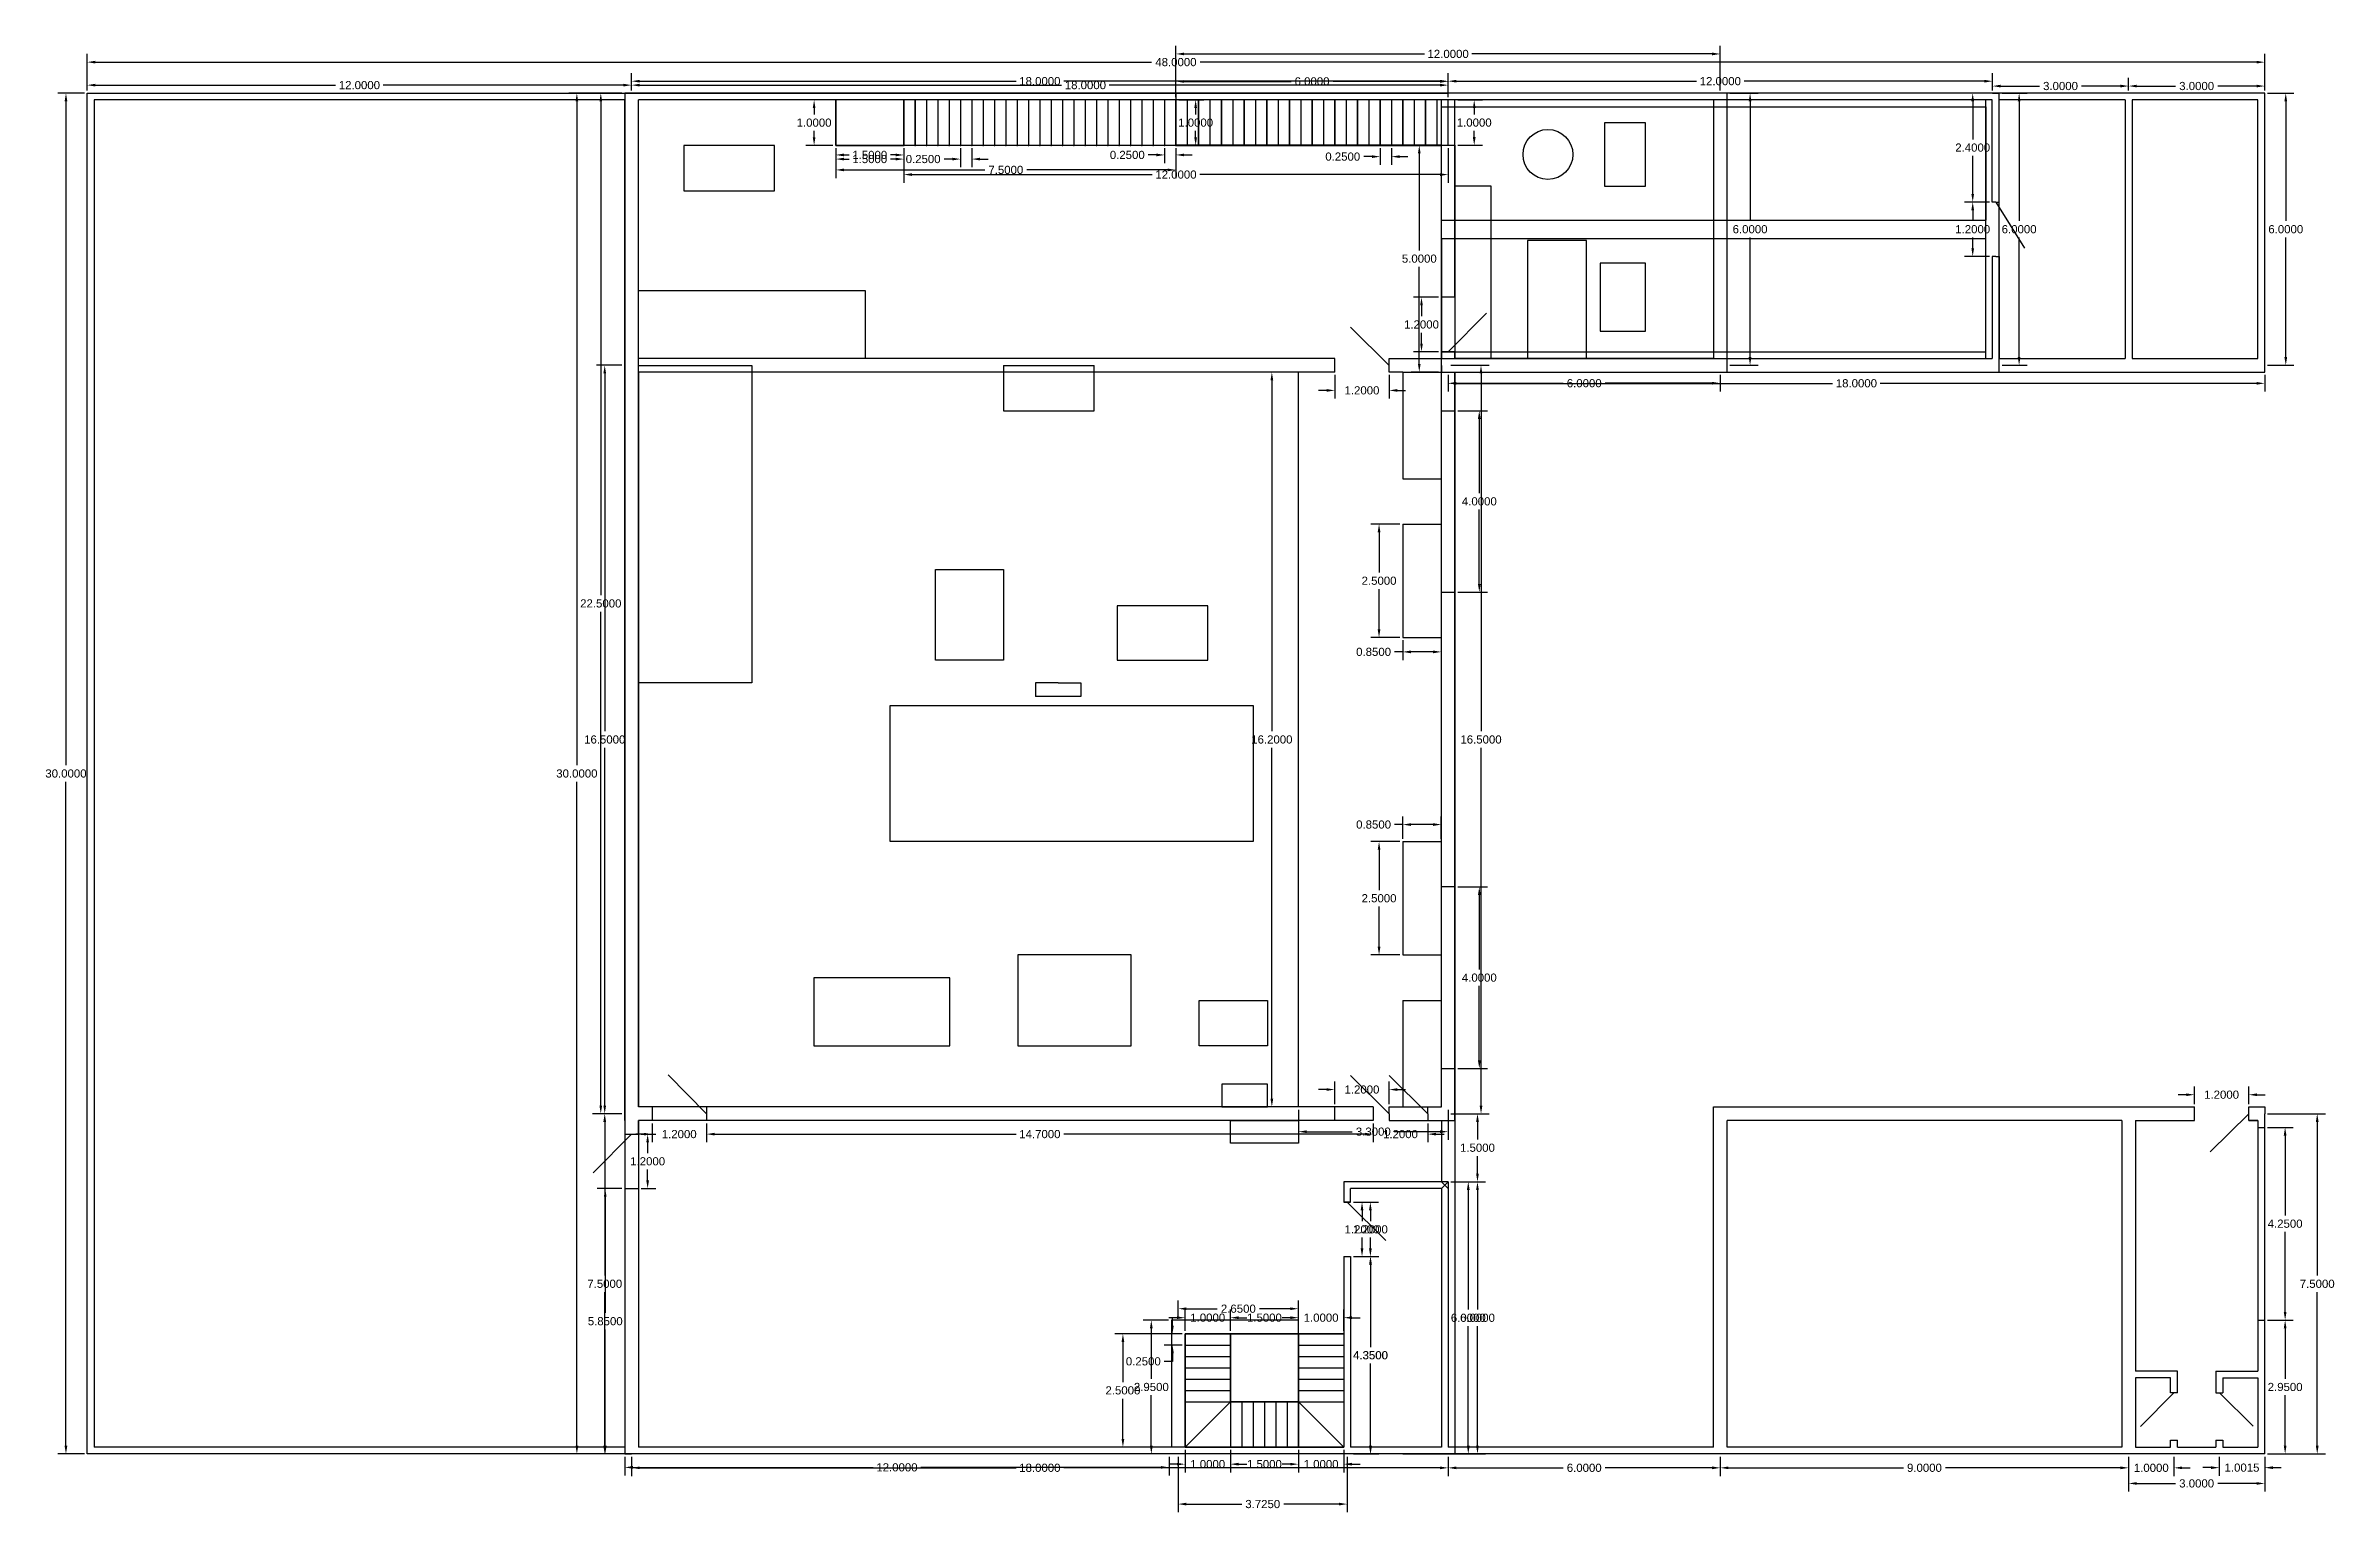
# Model space of a CAD drawing. Header units: millimetres. Extents: x 447.2 to 497.6, y 51.4 to 83.7.
import ezdxf

# ---------------------------------------------------------------- set-up
doc = ezdxf.new("R2010")
doc.units = ezdxf.units.MM
doc.linetypes.add('ACAD_ISO03W100', pattern=[30, 12, -18])
for name, color, linetype in [('Maq1', 30, 'Continuous'), ('Maq2', 140, 'Continuous'), ('Maq3', 50, 'Continuous'), ('Piso1', 1, 'Continuous'), ('Piso2', 5, 'Continuous'), ('Piso3', 3, 'Continuous')]:
    doc.layers.add(name, color=color, linetype=linetype)
doc.styles.get("Standard").update_dxf_attribs({"font": 'arial.ttf'})
doc.dimstyles.get("Standard").update_dxf_attribs({"dimtxt": 0.18, "dimasz": 0.18, "dimexe": 0.18, "dimexo": 0.0625, "dimgap": 0.09, "dimtad": 0, "dimtih": 1, "dimtoh": 1, "dimdec": 4, "dimzin": 0, "dimdsep": 46, "dimtxsty": 'Standard', "dimcen": 0.09, "dimadec": 0, "dimazin": 0, "dimtfac": 1, "dimtdec": 4, "dimtofl": 0, "dimtmove": 0, "dimatfit": 3, "dimfxl": 1, "dimtolj": 1, "dimtzin": 0, "dimarcsym": 0})

msp = doc.modelspace()

# ---------------------------------------------------------------- blocks, each defined once
blk = doc.blocks.new('*D22')
at = {"layer": 'Defpoints', "color": 0, "transparency": 16777216}
for p in [(447.596, 82.675), (448.065, 82.675), (448.065, 52.675)]:
    blk.add_point(p, dxfattribs=at)
at = {"layer": 'Piso1', "color": 0, "lineweight": -2, "transparency": 16777216}
for p, q in [((448.003, 82.675), (447.416, 82.675)), ((447.596, 82.495), (447.596, 67.857)), ((447.596, 52.855), (447.596, 67.493)), ((448.003, 52.675), (447.416, 52.675))]:
    blk.add_line(p, q, dxfattribs=at)
at = {"layer": 'Piso1', "color": 0, "transparency": 16777216}
for points in [[(447.566, 82.495), (447.626, 82.495), (447.596, 82.675)], [(447.566, 52.855), (447.626, 52.855), (447.596, 52.675)]]:
    blk.add_solid(points, dxfattribs=at)
at = {"layer": 'Piso1', "color": 0, "transparency": 16777216, "insert": (447.596, 67.675), "char_height": 0.18, "attachment_point": 5}
blk.add_mtext('\\A1;30.0000', dxfattribs=at)
blk = doc.blocks.new('*D25')
at = {"layer": 'Defpoints', "color": 0, "transparency": 16777216}
for p in [(460.065, 82.852), (460.065, 82.675), (478.065, 82.675)]:
    blk.add_point(p, dxfattribs=at)
at = {"layer": 'Piso1', "color": 0, "lineweight": -2, "transparency": 16777216}
for p, q in [((460.065, 82.737), (460.065, 83.032)), ((460.245, 82.852), (469.544, 82.852)), ((477.885, 82.852), (470.593, 82.852)), ((478.065, 82.737), (478.065, 83.032))]:
    blk.add_line(p, q, dxfattribs=at)
at = {"layer": 'Piso1', "color": 0, "transparency": 16777216}
for points in [[(460.245, 82.882), (460.245, 82.822), (460.065, 82.852)], [(477.885, 82.882), (477.885, 82.822), (478.065, 82.852)]]:
    blk.add_solid(points, dxfattribs=at)
at = {"layer": 'Piso1', "color": 0, "transparency": 16777216, "insert": (470.069, 82.852), "char_height": 0.18, "attachment_point": 5}
blk.add_mtext('\\A1;18.0000', dxfattribs=at)
blk = doc.blocks.new('*D30')
at = {"layer": 'Defpoints', "color": 0, "transparency": 16777216}
for p in [(496.065, 83.359), (448.065, 82.675), (496.065, 82.675)]:
    blk.add_point(p, dxfattribs=at)
at = {"layer": 'Piso1', "color": 0, "lineweight": -2, "transparency": 16777216}
for p, q in [((448.065, 82.737), (448.065, 83.539)), ((448.245, 83.359), (471.529, 83.359)), ((495.885, 83.359), (472.602, 83.359)), ((496.065, 82.737), (496.065, 83.539))]:
    blk.add_line(p, q, dxfattribs=at)
at = {"layer": 'Piso1', "color": 0, "transparency": 16777216}
for points in [[(448.245, 83.389), (448.245, 83.329), (448.065, 83.359)], [(495.885, 83.389), (495.885, 83.329), (496.065, 83.359)]]:
    blk.add_solid(points, dxfattribs=at)
at = {"layer": 'Piso1', "color": 0, "transparency": 16777216, "insert": (472.065, 83.359), "char_height": 0.18, "attachment_point": 5}
blk.add_mtext('\\A1;48.0000', dxfattribs=at)
blk = doc.blocks.new('*D32')
at = {"layer": 'Defpoints', "color": 0, "transparency": 16777216}
for p in [(484.065, 52.675), (493.065, 52.675), (484.065, 52.368)]:
    blk.add_point(p, dxfattribs=at)
at = {"layer": 'Piso1', "color": 0, "lineweight": -2, "transparency": 16777216}
for p, q in [((484.065, 52.612), (484.065, 52.188)), ((493.065, 52.612), (493.065, 52.188)), ((484.245, 52.368), (488.102, 52.368)), ((492.885, 52.368), (489.029, 52.368))]:
    blk.add_line(p, q, dxfattribs=at)
at = {"layer": 'Piso1', "color": 0, "transparency": 16777216}
for points in [[(484.245, 52.398), (484.245, 52.338), (484.065, 52.368)], [(492.885, 52.398), (492.885, 52.338), (493.065, 52.368)]]:
    blk.add_solid(points, dxfattribs=at)
at = {"layer": 'Piso1', "color": 0, "transparency": 16777216, "insert": (488.565, 52.368), "char_height": 0.18, "attachment_point": 5}
blk.add_mtext('\\A1;9.0000', dxfattribs=at)
blk = doc.blocks.new('*D33')
at = {"layer": 'Defpoints', "color": 0, "transparency": 16777216}
for p in [(493.065, 52.675), (494.065, 52.675), (493.065, 52.368)]:
    blk.add_point(p, dxfattribs=at)
at = {"layer": 'Piso1', "color": 0, "lineweight": -2, "transparency": 16777216}
for p, q in [((493.065, 52.612), (493.065, 52.188)), ((494.065, 52.612), (494.065, 52.188)), ((492.885, 52.368), (492.705, 52.368)), ((494.245, 52.368), (494.425, 52.368))]:
    blk.add_line(p, q, dxfattribs=at)
at = {"layer": 'Piso1', "color": 0, "transparency": 16777216}
for points in [[(492.885, 52.398), (492.885, 52.338), (493.065, 52.368)], [(494.245, 52.398), (494.245, 52.338), (494.065, 52.368)]]:
    blk.add_solid(points, dxfattribs=at)
at = {"layer": 'Piso1', "color": 0, "transparency": 16777216, "insert": (493.565, 52.368), "char_height": 0.18, "attachment_point": 5}
blk.add_mtext('\\A1;1.0000', dxfattribs=at)
blk = doc.blocks.new('*D34')
at = {"layer": 'Defpoints', "color": 0, "transparency": 16777216}
for p in [(495.064, 52.675), (496.065, 52.675), (495.064, 52.372)]:
    blk.add_point(p, dxfattribs=at)
at = {"layer": 'Piso1', "color": 0, "lineweight": -2, "transparency": 16777216}
for p, q in [((495.064, 52.612), (495.064, 52.192)), ((496.065, 52.612), (496.065, 52.192)), ((494.884, 52.372), (494.704, 52.372)), ((496.245, 52.372), (496.425, 52.372))]:
    blk.add_line(p, q, dxfattribs=at)
at = {"layer": 'Piso1', "color": 0, "transparency": 16777216}
for points in [[(494.884, 52.402), (494.884, 52.342), (495.064, 52.372)], [(496.245, 52.402), (496.245, 52.342), (496.065, 52.372)]]:
    blk.add_solid(points, dxfattribs=at)
at = {"layer": 'Piso1', "color": 0, "transparency": 16777216, "insert": (495.565, 52.372), "char_height": 0.18, "attachment_point": 5}
blk.add_mtext('\\A1;1.0015', dxfattribs=at)
blk = doc.blocks.new('*D35')
at = {"layer": 'Defpoints', "color": 0, "transparency": 16777216}
for p in [(493.065, 52.675), (496.065, 52.675), (496.065, 52.024)]:
    blk.add_point(p, dxfattribs=at)
at = {"layer": 'Piso1', "color": 0, "lineweight": -2, "transparency": 16777216}
for p, q in [((493.065, 52.612), (493.065, 51.844)), ((496.065, 52.612), (496.065, 51.844)), ((493.245, 52.024), (494.102, 52.024)), ((495.885, 52.024), (495.029, 52.024))]:
    blk.add_line(p, q, dxfattribs=at)
at = {"layer": 'Piso1', "color": 0, "transparency": 16777216}
for points in [[(493.245, 52.054), (493.245, 51.994), (493.065, 52.024)], [(495.885, 52.054), (495.885, 51.994), (496.065, 52.024)]]:
    blk.add_solid(points, dxfattribs=at)
at = {"layer": 'Piso1', "color": 0, "transparency": 16777216, "insert": (494.565, 52.024), "char_height": 0.18, "attachment_point": 5}
blk.add_mtext('\\A1;3.0000', dxfattribs=at)
blk = doc.blocks.new('*D37')
at = {"layer": 'Defpoints', "color": 0, "transparency": 16777216}
for p in [(496.065, 59.875), (496.065, 55.625), (496.516, 55.625)]:
    blk.add_point(p, dxfattribs=at)
at = {"layer": 'Piso1', "color": 0, "lineweight": -2, "transparency": 16777216}
for p, q in [((496.128, 59.875), (496.696, 59.875)), ((496.516, 59.695), (496.516, 57.932)), ((496.516, 55.805), (496.516, 57.568)), ((496.128, 55.625), (496.696, 55.625))]:
    blk.add_line(p, q, dxfattribs=at)
at = {"layer": 'Piso1', "color": 0, "transparency": 16777216}
for points in [[(496.486, 59.695), (496.546, 59.695), (496.516, 59.875)], [(496.486, 55.805), (496.546, 55.805), (496.516, 55.625)]]:
    blk.add_solid(points, dxfattribs=at)
at = {"layer": 'Piso1', "color": 0, "transparency": 16777216, "insert": (496.516, 57.75), "char_height": 0.18, "attachment_point": 5}
blk.add_mtext('\\A1;4.2500', dxfattribs=at)
blk = doc.blocks.new('*D38')
at = {"layer": 'Defpoints', "color": 0, "transparency": 16777216}
for p in [(496.065, 60.175), (496.065, 52.675), (497.223, 52.675)]:
    blk.add_point(p, dxfattribs=at)
at = {"layer": 'Piso1', "color": 0, "lineweight": -2, "transparency": 16777216}
for p, q in [((496.128, 60.175), (497.403, 60.175)), ((497.223, 59.995), (497.223, 56.607)), ((497.223, 52.855), (497.223, 56.243)), ((496.128, 52.675), (497.403, 52.675))]:
    blk.add_line(p, q, dxfattribs=at)
at = {"layer": 'Piso1', "color": 0, "transparency": 16777216}
for points in [[(497.193, 59.995), (497.253, 59.995), (497.223, 60.175)], [(497.193, 52.855), (497.253, 52.855), (497.223, 52.675)]]:
    blk.add_solid(points, dxfattribs=at)
at = {"layer": 'Piso1', "color": 0, "transparency": 16777216, "insert": (497.223, 56.425), "char_height": 0.18, "attachment_point": 5}
blk.add_mtext('\\A1;7.5000', dxfattribs=at)
blk = doc.blocks.new('*D39')
at = {"layer": 'Defpoints', "color": 0, "transparency": 16777216}
for p in [(496.065, 55.625), (496.516, 55.625), (496.065, 52.675)]:
    blk.add_point(p, dxfattribs=at)
at = {"layer": 'Piso1', "color": 0, "lineweight": -2, "transparency": 16777216}
for p, q in [((496.128, 55.625), (496.696, 55.625)), ((496.516, 55.445), (496.516, 54.332)), ((496.516, 52.855), (496.516, 53.968)), ((496.128, 52.675), (496.696, 52.675))]:
    blk.add_line(p, q, dxfattribs=at)
at = {"layer": 'Piso1', "color": 0, "transparency": 16777216}
for points in [[(496.486, 55.445), (496.546, 55.445), (496.516, 55.625)], [(496.486, 52.855), (496.546, 52.855), (496.516, 52.675)]]:
    blk.add_solid(points, dxfattribs=at)
at = {"layer": 'Piso1', "color": 0, "transparency": 16777216, "insert": (496.516, 54.15), "char_height": 0.18, "attachment_point": 5}
blk.add_mtext('\\A1;2.9500', dxfattribs=at)
blk = doc.blocks.new('*D41')
at = {"layer": 'Defpoints', "color": 0, "transparency": 16777216}
for p in [(478.065, 76.675), (478.065, 60.175), (478.79, 60.175)]:
    blk.add_point(p, dxfattribs=at)
at = {"layer": 'Piso1', "color": 0, "lineweight": -2, "transparency": 16777216}
for p, q in [((478.128, 76.675), (478.97, 76.675)), ((478.79, 76.495), (478.79, 68.607)), ((478.79, 60.355), (478.79, 68.243)), ((478.128, 60.175), (478.97, 60.175))]:
    blk.add_line(p, q, dxfattribs=at)
at = {"layer": 'Piso1', "color": 0, "transparency": 16777216}
for points in [[(478.76, 76.495), (478.82, 76.495), (478.79, 76.675)], [(478.76, 60.355), (478.82, 60.355), (478.79, 60.175)]]:
    blk.add_solid(points, dxfattribs=at)
at = {"layer": 'Piso1', "color": 0, "transparency": 16777216, "insert": (478.79, 68.425), "char_height": 0.18, "attachment_point": 5}
blk.add_mtext('\\A1;16.5000', dxfattribs=at)
blk = doc.blocks.new('*D43')
at = {"layer": 'Defpoints', "color": 0, "transparency": 16777216}
for p in [(459.915, 82.675), (459.386, 60.175), (459.915, 60.175)]:
    blk.add_point(p, dxfattribs=at)
at = {"layer": 'Piso1', "color": 0, "lineweight": -2, "transparency": 16777216}
for p, q in [((459.853, 82.675), (459.206, 82.675)), ((459.386, 82.495), (459.386, 71.607)), ((459.386, 60.355), (459.386, 71.243)), ((459.853, 60.175), (459.206, 60.175))]:
    blk.add_line(p, q, dxfattribs=at)
at = {"layer": 'Piso1', "color": 0, "transparency": 16777216}
for points in [[(459.356, 82.495), (459.416, 82.495), (459.386, 82.675)], [(459.356, 60.355), (459.416, 60.355), (459.386, 60.175)]]:
    blk.add_solid(points, dxfattribs=at)
at = {"layer": 'Piso1', "color": 0, "transparency": 16777216, "insert": (459.386, 71.425), "char_height": 0.18, "attachment_point": 5}
blk.add_mtext('\\A1;22.5000', dxfattribs=at)
blk = doc.blocks.new('*D45')
at = {"layer": 'Defpoints', "color": 0, "transparency": 16777216}
for p in [(461.715, 60.025), (461.715, 59.725), (476.415, 60.025)]:
    blk.add_point(p, dxfattribs=at)
at = {"layer": 'Piso1', "color": 0, "lineweight": -2, "transparency": 16777216}
for p, q in [((461.715, 59.962), (461.715, 59.545)), ((461.895, 59.725), (468.541, 59.725)), ((476.235, 59.725), (469.59, 59.725)), ((476.415, 59.962), (476.415, 59.545))]:
    blk.add_line(p, q, dxfattribs=at)
at = {"layer": 'Piso1', "color": 0, "transparency": 16777216}
for points in [[(461.895, 59.755), (461.895, 59.695), (461.715, 59.725)], [(476.235, 59.755), (476.235, 59.695), (476.415, 59.725)]]:
    blk.add_solid(points, dxfattribs=at)
at = {"layer": 'Piso1', "color": 0, "transparency": 16777216, "insert": (469.065, 59.725), "char_height": 0.18, "attachment_point": 5}
blk.add_mtext('\\A1;14.7000', dxfattribs=at)
blk = doc.blocks.new('*D46')
at = {"layer": 'Defpoints', "color": 0, "transparency": 16777216}
for p in [(473.265, 55.678), (472.265, 55.325), (473.265, 55.325)]:
    blk.add_point(p, dxfattribs=at)
at = {"layer": 'Piso1', "color": 0, "lineweight": -2, "transparency": 16777216}
for p, q in [((472.085, 55.678), (471.905, 55.678)), ((472.265, 55.387), (472.265, 55.858)), ((473.265, 55.387), (473.265, 55.858)), ((473.445, 55.678), (473.625, 55.678))]:
    blk.add_line(p, q, dxfattribs=at)
at = {"layer": 'Piso1', "color": 0, "transparency": 16777216}
for points in [[(472.085, 55.708), (472.085, 55.648), (472.265, 55.678)], [(473.445, 55.708), (473.445, 55.648), (473.265, 55.678)]]:
    blk.add_solid(points, dxfattribs=at)
at = {"layer": 'Piso1', "color": 0, "transparency": 16777216, "insert": (472.765, 55.678), "char_height": 0.18, "attachment_point": 5}
blk.add_mtext('\\A1;1.0000', dxfattribs=at)
blk = doc.blocks.new('*D48')
at = {"layer": 'Defpoints', "color": 0, "transparency": 16777216}
for p in [(473.265, 55.678), (473.265, 55.325), (474.765, 55.325)]:
    blk.add_point(p, dxfattribs=at)
at = {"layer": 'Piso1', "color": 0, "lineweight": -2, "transparency": 16777216}
for p, q in [((473.265, 55.387), (473.265, 55.858)), ((473.445, 55.678), (473.561, 55.678)), ((474.585, 55.678), (474.47, 55.678)), ((474.765, 55.387), (474.765, 55.858))]:
    blk.add_line(p, q, dxfattribs=at)
at = {"layer": 'Piso1', "color": 0, "transparency": 16777216}
for points in [[(473.445, 55.708), (473.445, 55.648), (473.265, 55.678)], [(474.585, 55.708), (474.585, 55.648), (474.765, 55.678)]]:
    blk.add_solid(points, dxfattribs=at)
at = {"layer": 'Piso1', "color": 0, "transparency": 16777216, "insert": (474.015, 55.678), "char_height": 0.18, "attachment_point": 5}
blk.add_mtext('\\A1;1.5000', dxfattribs=at)
blk = doc.blocks.new('*D49')
at = {"layer": 'Defpoints', "color": 0, "transparency": 16777216}
for p in [(475.915, 57.025), (475.915, 52.675), (476.351, 52.675)]:
    blk.add_point(p, dxfattribs=at)
at = {"layer": 'Piso1', "color": 0, "lineweight": -2, "transparency": 16777216}
for p, q in [((475.978, 57.025), (476.531, 57.025)), ((476.351, 56.845), (476.351, 55.032)), ((476.351, 52.855), (476.351, 54.668)), ((475.978, 52.675), (476.531, 52.675))]:
    blk.add_line(p, q, dxfattribs=at)
at = {"layer": 'Piso1', "color": 0, "transparency": 16777216}
for points in [[(476.321, 56.845), (476.381, 56.845), (476.351, 57.025)], [(476.321, 52.855), (476.381, 52.855), (476.351, 52.675)]]:
    blk.add_solid(points, dxfattribs=at)
at = {"layer": 'Piso1', "color": 0, "transparency": 16777216, "insert": (476.351, 54.85), "char_height": 0.18, "attachment_point": 5}
blk.add_mtext('\\A1;4.3500', dxfattribs=at)
blk = doc.blocks.new('*D50')
at = {"layer": 'Defpoints', "color": 0, "transparency": 16777216}
for p in [(475.915, 58.225), (475.915, 57.025), (476.351, 57.025)]:
    blk.add_point(p, dxfattribs=at)
at = {"layer": 'Piso1', "color": 0, "lineweight": -2, "transparency": 16777216}
for p, q in [((475.978, 58.225), (476.531, 58.225)), ((476.351, 58.045), (476.351, 57.807)), ((475.978, 57.025), (476.531, 57.025)), ((476.351, 57.205), (476.351, 57.443))]:
    blk.add_line(p, q, dxfattribs=at)
at = {"layer": 'Piso1', "color": 0, "transparency": 16777216}
for points in [[(476.321, 58.045), (476.381, 58.045), (476.351, 58.225)], [(476.321, 57.205), (476.381, 57.205), (476.351, 57.025)]]:
    blk.add_solid(points, dxfattribs=at)
at = {"layer": 'Piso1', "color": 0, "transparency": 16777216, "insert": (476.351, 57.625), "char_height": 0.18, "attachment_point": 5}
blk.add_mtext('\\A1;1.2000', dxfattribs=at)
blk = doc.blocks.new('*D51')
at = {"layer": 'Defpoints', "color": 0, "transparency": 16777216}
for p in [(494.515, 60.594), (494.515, 60.325), (495.715, 60.325)]:
    blk.add_point(p, dxfattribs=at)
at = {"layer": 'Piso1', "color": 0, "lineweight": -2, "transparency": 16777216}
for p, q in [((494.335, 60.594), (494.155, 60.594)), ((494.515, 60.387), (494.515, 60.774)), ((495.715, 60.387), (495.715, 60.774)), ((495.895, 60.594), (496.075, 60.594))]:
    blk.add_line(p, q, dxfattribs=at)
at = {"layer": 'Piso1', "color": 0, "transparency": 16777216}
for points in [[(494.335, 60.624), (494.335, 60.564), (494.515, 60.594)], [(495.895, 60.624), (495.895, 60.564), (495.715, 60.594)]]:
    blk.add_solid(points, dxfattribs=at)
at = {"layer": 'Piso1', "color": 0, "transparency": 16777216, "insert": (495.115, 60.594), "char_height": 0.18, "attachment_point": 5}
blk.add_mtext('\\A1;1.2000', dxfattribs=at)
blk = doc.blocks.new('*D52')
at = {"layer": 'Defpoints', "color": 0, "transparency": 16777216}
for p in [(459.915, 58.525), (459.484, 52.675), (459.915, 52.675)]:
    blk.add_point(p, dxfattribs=at)
at = {"layer": 'Piso1', "color": 0, "lineweight": -2, "transparency": 16777216}
for p, q in [((459.853, 58.525), (459.304, 58.525)), ((459.484, 58.345), (459.484, 55.782)), ((459.484, 52.855), (459.484, 55.418)), ((459.853, 52.675), (459.304, 52.675))]:
    blk.add_line(p, q, dxfattribs=at)
at = {"layer": 'Piso1', "color": 0, "transparency": 16777216}
for points in [[(459.454, 58.345), (459.514, 58.345), (459.484, 58.525)], [(459.454, 52.855), (459.514, 52.855), (459.484, 52.675)]]:
    blk.add_solid(points, dxfattribs=at)
at = {"layer": 'Piso1', "color": 0, "transparency": 16777216, "insert": (459.484, 55.6), "char_height": 0.18, "attachment_point": 5}
blk.add_mtext('\\A1;5.8500', dxfattribs=at)
blk = doc.blocks.new('*D53')
at = {"layer": 'Defpoints', "color": 0, "transparency": 16777216}
for p in [(460.215, 59.725), (460.215, 58.525), (460.419, 58.525)]:
    blk.add_point(p, dxfattribs=at)
at = {"layer": 'Piso1', "color": 0, "lineweight": -2, "transparency": 16777216}
for p, q in [((460.278, 59.725), (460.599, 59.725)), ((460.419, 59.545), (460.419, 59.307)), ((460.278, 58.525), (460.599, 58.525)), ((460.419, 58.705), (460.419, 58.943))]:
    blk.add_line(p, q, dxfattribs=at)
at = {"layer": 'Piso1', "color": 0, "transparency": 16777216}
for points in [[(460.389, 59.545), (460.449, 59.545), (460.419, 59.725)], [(460.389, 58.705), (460.449, 58.705), (460.419, 58.525)]]:
    blk.add_solid(points, dxfattribs=at)
at = {"layer": 'Piso1', "color": 0, "transparency": 16777216, "insert": (460.419, 59.125), "char_height": 0.18, "attachment_point": 5}
blk.add_mtext('\\A1;1.2000', dxfattribs=at)
blk = doc.blocks.new('*D54')
at = {"layer": 'Defpoints', "color": 0, "transparency": 16777216}
for p in [(460.515, 60.025), (460.515, 59.725), (461.715, 60.025)]:
    blk.add_point(p, dxfattribs=at)
at = {"layer": 'Piso1', "color": 0, "lineweight": -2, "transparency": 16777216}
for p, q in [((460.335, 59.725), (460.155, 59.725)), ((460.515, 59.962), (460.515, 59.545)), ((461.715, 59.962), (461.715, 59.545)), ((461.895, 59.725), (462.075, 59.725))]:
    blk.add_line(p, q, dxfattribs=at)
at = {"layer": 'Piso1', "color": 0, "transparency": 16777216}
for points in [[(460.335, 59.755), (460.335, 59.695), (460.515, 59.725)], [(461.895, 59.755), (461.895, 59.695), (461.715, 59.725)]]:
    blk.add_solid(points, dxfattribs=at)
at = {"layer": 'Piso1', "color": 0, "transparency": 16777216, "insert": (461.115, 59.725), "char_height": 0.18, "attachment_point": 5}
blk.add_mtext('\\A1;1.2000', dxfattribs=at)
blk = doc.blocks.new('*D55')
at = {"layer": 'Defpoints', "color": 0, "transparency": 16777216}
for p in [(476.415, 60.025), (476.415, 59.725), (477.615, 60.025)]:
    blk.add_point(p, dxfattribs=at)
at = {"layer": 'Piso1', "color": 0, "lineweight": -2, "transparency": 16777216}
for p, q in [((476.235, 59.725), (476.055, 59.725)), ((476.415, 59.962), (476.415, 59.545)), ((477.615, 59.962), (477.615, 59.545)), ((477.795, 59.725), (477.975, 59.725))]:
    blk.add_line(p, q, dxfattribs=at)
at = {"layer": 'Piso1', "color": 0, "transparency": 16777216}
for points in [[(476.235, 59.755), (476.235, 59.695), (476.415, 59.725)], [(477.795, 59.755), (477.795, 59.695), (477.615, 59.725)]]:
    blk.add_solid(points, dxfattribs=at)
at = {"layer": 'Piso1', "color": 0, "transparency": 16777216, "insert": (477.015, 59.725), "char_height": 0.18, "attachment_point": 5}
blk.add_mtext('\\A1;1.2000', dxfattribs=at)
blk = doc.blocks.new('*D56')
at = {"layer": 'Defpoints', "color": 0, "transparency": 16777216}
for p in [(472.265, 55.325), (470.896, 52.825), (472.265, 52.825)]:
    blk.add_point(p, dxfattribs=at)
at = {"layer": 'Piso1', "color": 0, "lineweight": -2, "transparency": 16777216}
for p, q in [((472.203, 55.325), (470.716, 55.325)), ((470.896, 55.145), (470.896, 54.257)), ((470.896, 53.005), (470.896, 53.893)), ((472.203, 52.825), (470.716, 52.825))]:
    blk.add_line(p, q, dxfattribs=at)
at = {"layer": 'Piso1', "color": 0, "transparency": 16777216}
for points in [[(470.866, 55.145), (470.926, 55.145), (470.896, 55.325)], [(470.866, 53.005), (470.926, 53.005), (470.896, 52.825)]]:
    blk.add_solid(points, dxfattribs=at)
at = {"layer": 'Piso1', "color": 0, "transparency": 16777216, "insert": (470.896, 54.075), "char_height": 0.18, "attachment_point": 5}
blk.add_mtext('\\A1;2.5000', dxfattribs=at)
blk = doc.blocks.new('*D57')
at = {"layer": 'Defpoints', "color": 0, "transparency": 16777216}
for p in [(471.988, 55.075), (472.265, 55.325), (472.265, 55.075)]:
    blk.add_point(p, dxfattribs=at)
at = {"layer": 'Piso1', "color": 0, "lineweight": -2, "transparency": 16777216}
for p, q in [((471.988, 55.505), (471.988, 55.685)), ((472.203, 55.325), (471.808, 55.325)), ((472.203, 55.075), (471.808, 55.075)), ((471.988, 54.715), (471.808, 54.715)), ((471.988, 54.895), (471.988, 54.715))]:
    blk.add_line(p, q, dxfattribs=at)
at = {"layer": 'Piso1', "color": 0, "transparency": 16777216}
for points in [[(471.958, 55.505), (472.018, 55.505), (471.988, 55.325)], [(471.958, 54.895), (472.018, 54.895), (471.988, 55.075)]]:
    blk.add_solid(points, dxfattribs=at)
at = {"layer": 'Piso1', "color": 0, "transparency": 16777216, "insert": (471.345, 54.715), "char_height": 0.18, "attachment_point": 5}
blk.add_mtext('\\A1;0.2500', dxfattribs=at)
blk = doc.blocks.new('*D58')
at = {"layer": 'Defpoints', "color": 0, "transparency": 16777216}
for p in [(474.765, 55.678), (474.765, 55.325), (475.765, 55.325)]:
    blk.add_point(p, dxfattribs=at)
at = {"layer": 'Piso1', "color": 0, "lineweight": -2, "transparency": 16777216}
for p, q in [((474.585, 55.678), (474.405, 55.678)), ((474.765, 55.387), (474.765, 55.858)), ((475.765, 55.387), (475.765, 55.858)), ((475.945, 55.678), (476.125, 55.678))]:
    blk.add_line(p, q, dxfattribs=at)
at = {"layer": 'Piso1', "color": 0, "transparency": 16777216}
for points in [[(474.585, 55.708), (474.585, 55.648), (474.765, 55.678)], [(475.945, 55.708), (475.945, 55.648), (475.765, 55.678)]]:
    blk.add_solid(points, dxfattribs=at)
at = {"layer": 'Piso1', "color": 0, "transparency": 16777216, "insert": (475.265, 55.678), "char_height": 0.18, "attachment_point": 5}
blk.add_mtext('\\A1;1.0000', dxfattribs=at)
blk = doc.blocks.new('*D59')
at = {"layer": 'Defpoints', "color": 0, "transparency": 16777216}
for p in [(472.065, 82.525), (472.065, 81.525), (472.499, 81.525)]:
    blk.add_point(p, dxfattribs=at)
at = {"layer": 'Piso1', "color": 0, "lineweight": -2, "transparency": 16777216}
for p, q in [((472.128, 82.525), (472.679, 82.525)), ((472.499, 82.345), (472.499, 82.207)), ((472.499, 81.705), (472.499, 81.843)), ((472.128, 81.525), (472.679, 81.525))]:
    blk.add_line(p, q, dxfattribs=at)
at = {"layer": 'Piso1', "color": 0, "transparency": 16777216}
for points in [[(472.469, 82.345), (472.529, 82.345), (472.499, 82.525)], [(472.469, 81.705), (472.529, 81.705), (472.499, 81.525)]]:
    blk.add_solid(points, dxfattribs=at)
at = {"layer": 'Piso1', "color": 0, "transparency": 16777216, "insert": (472.499, 82.025), "char_height": 0.18, "attachment_point": 5}
blk.add_mtext('\\A1;1.0000', dxfattribs=at)
blk = doc.blocks.new('*D60')
at = {"layer": 'Defpoints', "color": 0, "transparency": 16777216}
for p in [(471.815, 81.525), (471.815, 81.313), (472.065, 81.525)]:
    blk.add_point(p, dxfattribs=at)
at = {"layer": 'Piso1', "color": 0, "lineweight": -2, "transparency": 16777216}
for p, q in [((471.635, 81.313), (471.455, 81.313)), ((471.815, 81.462), (471.815, 81.133)), ((472.065, 81.462), (472.065, 81.133)), ((472.245, 81.313), (472.425, 81.313))]:
    blk.add_line(p, q, dxfattribs=at)
at = {"layer": 'Piso1', "color": 0, "transparency": 16777216}
for points in [[(471.635, 81.343), (471.635, 81.283), (471.815, 81.313)], [(472.245, 81.343), (472.245, 81.283), (472.065, 81.313)]]:
    blk.add_solid(points, dxfattribs=at)
at = {"layer": 'Piso1', "color": 0, "transparency": 16777216, "insert": (470.992, 81.313), "char_height": 0.18, "attachment_point": 5}
blk.add_mtext('\\A1;0.2500', dxfattribs=at)
blk = doc.blocks.new('*D61')
at = {"layer": 'Defpoints', "color": 0, "transparency": 16777216}
for p in [(464.565, 81.525), (466.065, 81.525), (466.065, 81.313)]:
    blk.add_point(p, dxfattribs=at)
at = {"layer": 'Piso1', "color": 0, "lineweight": -2, "transparency": 16777216}
for p, q in [((464.565, 81.462), (464.565, 81.133)), ((464.745, 81.313), (464.861, 81.313)), ((465.885, 81.313), (465.77, 81.313)), ((466.065, 81.462), (466.065, 81.133))]:
    blk.add_line(p, q, dxfattribs=at)
at = {"layer": 'Piso1', "color": 0, "transparency": 16777216}
for points in [[(464.745, 81.343), (464.745, 81.283), (464.565, 81.313)], [(465.885, 81.343), (465.885, 81.283), (466.065, 81.313)]]:
    blk.add_solid(points, dxfattribs=at)
at = {"layer": 'Piso1', "color": 0, "transparency": 16777216, "insert": (465.315, 81.313), "char_height": 0.18, "attachment_point": 5}
blk.add_mtext('\\A1;1.5000', dxfattribs=at)
blk = doc.blocks.new('*D62')
at = {"layer": 'Defpoints', "color": 0, "transparency": 16777216}
for p in [(464.565, 81.525), (472.065, 81.525), (472.065, 80.983)]:
    blk.add_point(p, dxfattribs=at)
at = {"layer": 'Piso1', "color": 0, "lineweight": -2, "transparency": 16777216}
for p, q in [((464.565, 81.462), (464.565, 80.803)), ((472.065, 81.462), (472.065, 80.803)), ((464.745, 80.983), (467.853, 80.983)), ((471.885, 80.983), (468.778, 80.983))]:
    blk.add_line(p, q, dxfattribs=at)
at = {"layer": 'Piso1', "color": 0, "transparency": 16777216}
for points in [[(464.745, 81.013), (464.745, 80.953), (464.565, 80.983)], [(471.885, 81.013), (471.885, 80.953), (472.065, 80.983)]]:
    blk.add_solid(points, dxfattribs=at)
at = {"layer": 'Piso1', "color": 0, "transparency": 16777216, "insert": (468.315, 80.983), "char_height": 0.18, "attachment_point": 5}
blk.add_mtext('\\A1;7.5000', dxfattribs=at)
blk = doc.blocks.new('*D63')
at = {"layer": 'Defpoints', "color": 0, "transparency": 16777216}
for p in [(489.629, 82.675), (490.065, 82.675), (490.06, 80.275)]:
    blk.add_point(p, dxfattribs=at)
at = {"layer": 'Piso1', "color": 0, "lineweight": -2, "transparency": 16777216}
for p, q in [((490.003, 82.675), (489.449, 82.675)), ((489.629, 82.495), (489.629, 81.657)), ((489.629, 80.455), (489.629, 81.293)), ((489.998, 80.275), (489.449, 80.275))]:
    blk.add_line(p, q, dxfattribs=at)
at = {"layer": 'Piso1', "color": 0, "transparency": 16777216}
for points in [[(489.599, 82.495), (489.659, 82.495), (489.629, 82.675)], [(489.599, 80.455), (489.659, 80.455), (489.629, 80.275)]]:
    blk.add_solid(points, dxfattribs=at)
at = {"layer": 'Piso1', "color": 0, "transparency": 16777216, "insert": (489.629, 81.475), "char_height": 0.18, "attachment_point": 5}
blk.add_mtext('\\A1;2.4000', dxfattribs=at)
blk = doc.blocks.new('*D64')
at = {"layer": 'Defpoints', "color": 0, "transparency": 16777216}
for p in [(489.629, 80.275), (490.06, 80.275), (490.06, 79.075)]:
    blk.add_point(p, dxfattribs=at)
at = {"layer": 'Piso1', "color": 0, "lineweight": -2, "transparency": 16777216}
for p, q in [((489.998, 80.275), (489.449, 80.275)), ((489.629, 80.095), (489.629, 79.857)), ((489.629, 79.255), (489.629, 79.493)), ((489.998, 79.075), (489.449, 79.075))]:
    blk.add_line(p, q, dxfattribs=at)
at = {"layer": 'Piso1', "color": 0, "transparency": 16777216}
for points in [[(489.599, 80.095), (489.659, 80.095), (489.629, 80.275)], [(489.599, 79.255), (489.659, 79.255), (489.629, 79.075)]]:
    blk.add_solid(points, dxfattribs=at)
at = {"layer": 'Piso1', "color": 0, "transparency": 16777216, "insert": (489.629, 79.675), "char_height": 0.18, "attachment_point": 5}
blk.add_mtext('\\A1;1.2000', dxfattribs=at)
blk = doc.blocks.new('*D65')
at = {"layer": 'Defpoints', "color": 0, "transparency": 16777216}
for p in [(496.065, 82.675), (496.065, 76.675), (496.53, 76.675)]:
    blk.add_point(p, dxfattribs=at)
at = {"layer": 'Piso1', "color": 0, "lineweight": -2, "transparency": 16777216}
for p, q in [((496.128, 82.675), (496.71, 82.675)), ((496.53, 82.495), (496.53, 79.857)), ((496.53, 76.855), (496.53, 79.493)), ((496.128, 76.675), (496.71, 76.675))]:
    blk.add_line(p, q, dxfattribs=at)
at = {"layer": 'Piso1', "color": 0, "transparency": 16777216}
for points in [[(496.5, 82.495), (496.56, 82.495), (496.53, 82.675)], [(496.5, 76.855), (496.56, 76.855), (496.53, 76.675)]]:
    blk.add_solid(points, dxfattribs=at)
at = {"layer": 'Piso1', "color": 0, "transparency": 16777216, "insert": (496.53, 79.675), "char_height": 0.18, "attachment_point": 5}
blk.add_mtext('\\A1;6.0000', dxfattribs=at)
blk = doc.blocks.new('*D67')
at = {"layer": 'Defpoints', "color": 0, "transparency": 16777216}
for p in [(493.065, 82.832), (493.065, 82.675), (496.065, 82.675)]:
    blk.add_point(p, dxfattribs=at)
at = {"layer": 'Piso1', "color": 0, "lineweight": -2, "transparency": 16777216}
for p, q in [((493.065, 82.737), (493.065, 83.012)), ((493.245, 82.832), (494.102, 82.832)), ((495.885, 82.832), (495.029, 82.832)), ((496.065, 82.737), (496.065, 83.012))]:
    blk.add_line(p, q, dxfattribs=at)
at = {"layer": 'Piso1', "color": 0, "transparency": 16777216}
for points in [[(493.245, 82.862), (493.245, 82.802), (493.065, 82.832)], [(495.885, 82.862), (495.885, 82.802), (496.065, 82.832)]]:
    blk.add_solid(points, dxfattribs=at)
at = {"layer": 'Piso1', "color": 0, "transparency": 16777216, "insert": (494.565, 82.832), "char_height": 0.18, "attachment_point": 5}
blk.add_mtext('\\A1;3.0000', dxfattribs=at)
blk = doc.blocks.new('*D70')
at = {"layer": 'Defpoints', "color": 0, "transparency": 16777216}
for p in [(460.065, 82.852), (448.065, 82.675), (460.065, 82.675)]:
    blk.add_point(p, dxfattribs=at)
at = {"layer": 'Piso1', "color": 0, "lineweight": -2, "transparency": 16777216}
for p, q in [((448.065, 82.737), (448.065, 83.032)), ((448.245, 82.852), (453.541, 82.852)), ((459.885, 82.852), (454.59, 82.852)), ((460.065, 82.737), (460.065, 83.032))]:
    blk.add_line(p, q, dxfattribs=at)
at = {"layer": 'Piso1', "color": 0, "transparency": 16777216}
for points in [[(448.245, 82.882), (448.245, 82.822), (448.065, 82.852)], [(459.885, 82.882), (459.885, 82.822), (460.065, 82.852)]]:
    blk.add_solid(points, dxfattribs=at)
at = {"layer": 'Piso1', "color": 0, "transparency": 16777216, "insert": (454.065, 82.852), "char_height": 0.18, "attachment_point": 5}
blk.add_mtext('\\A1;12.0000', dxfattribs=at)
blk = doc.blocks.new('*D71')
at = {"layer": 'Defpoints', "color": 0, "transparency": 16777216}
for p in [(478.065, 76.525), (478.065, 76.278), (496.065, 76.525)]:
    blk.add_point(p, dxfattribs=at)
at = {"layer": 'Piso1', "color": 0, "lineweight": -2, "transparency": 16777216}
for p, q in [((478.065, 76.462), (478.065, 76.098)), ((478.245, 76.278), (486.541, 76.278)), ((495.885, 76.278), (487.59, 76.278)), ((496.065, 76.462), (496.065, 76.098))]:
    blk.add_line(p, q, dxfattribs=at)
at = {"layer": 'Piso1', "color": 0, "transparency": 16777216}
for points in [[(478.245, 76.308), (478.245, 76.248), (478.065, 76.278)], [(495.885, 76.308), (495.885, 76.248), (496.065, 76.278)]]:
    blk.add_solid(points, dxfattribs=at)
at = {"layer": 'Piso1', "color": 0, "transparency": 16777216, "insert": (487.065, 76.278), "char_height": 0.18, "attachment_point": 5}
blk.add_mtext('\\A1;18.0000', dxfattribs=at)
blk = doc.blocks.new('*D72')
at = {"layer": 'Defpoints', "color": 0, "transparency": 16777216}
for p in [(459.473, 60.175), (459.915, 60.175), (459.915, 52.675)]:
    blk.add_point(p, dxfattribs=at)
at = {"layer": 'Piso2', "color": 0, "lineweight": -2, "transparency": 16777216}
for p, q in [((459.853, 60.175), (459.293, 60.175)), ((459.473, 59.995), (459.473, 56.607)), ((459.473, 52.855), (459.473, 56.243)), ((459.853, 52.675), (459.293, 52.675))]:
    blk.add_line(p, q, dxfattribs=at)
at = {"layer": 'Piso2', "color": 0, "transparency": 16777216}
for points in [[(459.443, 59.995), (459.503, 59.995), (459.473, 60.175)], [(459.443, 52.855), (459.503, 52.855), (459.473, 52.675)]]:
    blk.add_solid(points, dxfattribs=at)
at = {"layer": 'Piso2', "color": 0, "transparency": 16777216, "insert": (459.473, 56.425), "char_height": 0.18, "attachment_point": 5}
blk.add_mtext('\\A1;7.5000', dxfattribs=at)
blk = doc.blocks.new('*D73')
at = {"layer": 'Defpoints', "color": 0, "transparency": 16777216}
for p in [(459.915, 76.675), (459.473, 60.175), (459.915, 60.175)]:
    blk.add_point(p, dxfattribs=at)
at = {"layer": 'Piso2', "color": 0, "lineweight": -2, "transparency": 16777216}
for p, q in [((459.853, 76.675), (459.293, 76.675)), ((459.473, 76.495), (459.473, 68.607)), ((459.473, 60.355), (459.473, 68.243)), ((459.853, 60.175), (459.293, 60.175))]:
    blk.add_line(p, q, dxfattribs=at)
at = {"layer": 'Piso2', "color": 0, "transparency": 16777216}
for points in [[(459.443, 76.495), (459.503, 76.495), (459.473, 76.675)], [(459.443, 60.355), (459.503, 60.355), (459.473, 60.175)]]:
    blk.add_solid(points, dxfattribs=at)
at = {"layer": 'Piso2', "color": 0, "transparency": 16777216, "insert": (459.473, 68.425), "char_height": 0.18, "attachment_point": 5}
blk.add_mtext('\\A1;16.5000', dxfattribs=at)
blk = doc.blocks.new('*D74')
at = {"layer": 'Defpoints', "color": 0, "transparency": 16777216}
for p in [(459.915, 82.675), (458.859, 52.675), (459.915, 52.675)]:
    blk.add_point(p, dxfattribs=at)
at = {"layer": 'Piso2', "color": 0, "lineweight": -2, "transparency": 16777216}
for p, q in [((459.853, 82.675), (458.679, 82.675)), ((458.859, 82.495), (458.859, 67.857)), ((458.859, 52.855), (458.859, 67.493)), ((459.853, 52.675), (458.679, 52.675))]:
    blk.add_line(p, q, dxfattribs=at)
at = {"layer": 'Piso2', "color": 0, "transparency": 16777216}
for points in [[(458.829, 82.495), (458.889, 82.495), (458.859, 82.675)], [(458.829, 52.855), (458.889, 52.855), (458.859, 52.675)]]:
    blk.add_solid(points, dxfattribs=at)
at = {"layer": 'Piso2', "color": 0, "transparency": 16777216, "insert": (458.859, 67.675), "char_height": 0.18, "attachment_point": 5}
blk.add_mtext('\\A1;30.0000', dxfattribs=at)
blk = doc.blocks.new('*D75')
at = {"layer": 'Defpoints', "color": 0, "transparency": 16777216}
for p in [(464.565, 82.525), (464.088, 81.525), (464.565, 81.525)]:
    blk.add_point(p, dxfattribs=at)
at = {"layer": 'Piso2', "color": 0, "lineweight": -2, "transparency": 16777216}
for p, q in [((464.503, 82.525), (463.908, 82.525)), ((464.088, 82.345), (464.088, 82.207)), ((464.088, 81.705), (464.088, 81.843)), ((464.503, 81.525), (463.908, 81.525))]:
    blk.add_line(p, q, dxfattribs=at)
at = {"layer": 'Piso2', "color": 0, "transparency": 16777216}
for points in [[(464.058, 82.345), (464.118, 82.345), (464.088, 82.525)], [(464.058, 81.705), (464.118, 81.705), (464.088, 81.525)]]:
    blk.add_solid(points, dxfattribs=at)
at = {"layer": 'Piso2', "color": 0, "transparency": 16777216, "insert": (464.088, 82.025), "char_height": 0.18, "attachment_point": 5}
blk.add_mtext('\\A1;1.0000', dxfattribs=at)
blk = doc.blocks.new('*D76')
at = {"layer": 'Defpoints', "color": 0, "transparency": 16777216}
for p in [(464.565, 81.525), (466.065, 81.525), (466.065, 81.222)]:
    blk.add_point(p, dxfattribs=at)
at = {"layer": 'Piso2', "color": 0, "lineweight": -2, "transparency": 16777216}
for p, q in [((464.565, 81.462), (464.565, 81.042)), ((464.745, 81.222), (464.861, 81.222)), ((465.885, 81.222), (465.77, 81.222)), ((466.065, 81.462), (466.065, 81.042))]:
    blk.add_line(p, q, dxfattribs=at)
at = {"layer": 'Piso2', "color": 0, "transparency": 16777216}
for points in [[(464.745, 81.252), (464.745, 81.192), (464.565, 81.222)], [(465.885, 81.252), (465.885, 81.192), (466.065, 81.222)]]:
    blk.add_solid(points, dxfattribs=at)
at = {"layer": 'Piso2', "color": 0, "transparency": 16777216, "insert": (465.315, 81.222), "char_height": 0.18, "attachment_point": 5}
blk.add_mtext('\\A1;1.5000', dxfattribs=at)
blk = doc.blocks.new('*D77')
at = {"layer": 'Defpoints', "color": 0, "transparency": 16777216}
for p in [(467.315, 81.525), (467.315, 81.222), (467.565, 81.525)]:
    blk.add_point(p, dxfattribs=at)
at = {"layer": 'Piso2', "color": 0, "lineweight": -2, "transparency": 16777216}
for p, q in [((467.135, 81.222), (466.955, 81.222)), ((467.315, 81.462), (467.315, 81.042)), ((467.565, 81.462), (467.565, 81.042)), ((467.745, 81.222), (467.925, 81.222))]:
    blk.add_line(p, q, dxfattribs=at)
at = {"layer": 'Piso2', "color": 0, "transparency": 16777216}
for points in [[(467.135, 81.252), (467.135, 81.192), (467.315, 81.222)], [(467.745, 81.252), (467.745, 81.192), (467.565, 81.222)]]:
    blk.add_solid(points, dxfattribs=at)
at = {"layer": 'Piso2', "color": 0, "transparency": 16777216, "insert": (466.492, 81.222), "char_height": 0.18, "attachment_point": 5}
blk.add_mtext('\\A1;0.2500', dxfattribs=at)
blk = doc.blocks.new('*D78')
at = {"layer": 'Defpoints', "color": 0, "transparency": 16777216}
for p in [(466.065, 81.525), (478.065, 81.525), (478.065, 80.88)]:
    blk.add_point(p, dxfattribs=at)
at = {"layer": 'Piso2', "color": 0, "lineweight": -2, "transparency": 16777216}
for p, q in [((466.065, 81.462), (466.065, 80.7)), ((478.065, 81.462), (478.065, 80.7)), ((466.245, 80.88), (471.541, 80.88)), ((477.885, 80.88), (472.59, 80.88))]:
    blk.add_line(p, q, dxfattribs=at)
at = {"layer": 'Piso2', "color": 0, "transparency": 16777216}
for points in [[(466.245, 80.91), (466.245, 80.85), (466.065, 80.88)], [(477.885, 80.91), (477.885, 80.85), (478.065, 80.88)]]:
    blk.add_solid(points, dxfattribs=at)
at = {"layer": 'Piso2', "color": 0, "transparency": 16777216, "insert": (472.065, 80.88), "char_height": 0.18, "attachment_point": 5}
blk.add_mtext('\\A1;12.0000', dxfattribs=at)
blk = doc.blocks.new('*D79')
at = {"layer": 'Defpoints', "color": 0, "transparency": 16777216}
for p in [(477.915, 78.175), (477.478, 76.975), (477.915, 76.975)]:
    blk.add_point(p, dxfattribs=at)
at = {"layer": 'Piso2', "color": 0, "lineweight": -2, "transparency": 16777216}
for p, q in [((477.853, 78.175), (477.298, 78.175)), ((477.478, 77.995), (477.478, 77.757)), ((477.478, 77.155), (477.478, 77.393)), ((477.853, 76.975), (477.298, 76.975))]:
    blk.add_line(p, q, dxfattribs=at)
at = {"layer": 'Piso2', "color": 0, "transparency": 16777216}
for points in [[(477.448, 77.995), (477.508, 77.995), (477.478, 78.175)], [(477.448, 77.155), (477.508, 77.155), (477.478, 76.975)]]:
    blk.add_solid(points, dxfattribs=at)
at = {"layer": 'Piso2', "color": 0, "transparency": 16777216, "insert": (477.478, 77.575), "char_height": 0.18, "attachment_point": 5}
blk.add_mtext('\\A1;1.2000', dxfattribs=at)
blk = doc.blocks.new('*D80')
at = {"layer": 'Defpoints', "color": 0, "transparency": 16777216}
for p in [(472.115, 52.675), (475.84, 52.675), (475.84, 51.569)]:
    blk.add_point(p, dxfattribs=at)
at = {"layer": 'Piso2', "color": 0, "lineweight": -2, "transparency": 16777216}
for p, q in [((472.115, 52.612), (472.115, 51.389)), ((475.84, 52.612), (475.84, 51.389)), ((472.295, 51.569), (473.515, 51.569)), ((475.66, 51.569), (474.441, 51.569))]:
    blk.add_line(p, q, dxfattribs=at)
at = {"layer": 'Piso2', "color": 0, "transparency": 16777216}
for points in [[(472.295, 51.599), (472.295, 51.539), (472.115, 51.569)], [(475.66, 51.599), (475.66, 51.539), (475.84, 51.569)]]:
    blk.add_solid(points, dxfattribs=at)
at = {"layer": 'Piso2', "color": 0, "transparency": 16777216, "insert": (473.978, 51.569), "char_height": 0.18, "attachment_point": 5}
blk.add_mtext('\\A1;3.7250', dxfattribs=at)
blk = doc.blocks.new('*D81')
at = {"layer": 'Defpoints', "color": 0, "transparency": 16777216}
for p in [(472.265, 52.825), (473.265, 52.825), (473.265, 52.449)]:
    blk.add_point(p, dxfattribs=at)
at = {"layer": 'Piso2', "color": 0, "lineweight": -2, "transparency": 16777216}
for p, q in [((472.265, 52.762), (472.265, 52.269)), ((473.265, 52.762), (473.265, 52.269)), ((472.085, 52.449), (471.905, 52.449)), ((473.445, 52.449), (473.625, 52.449))]:
    blk.add_line(p, q, dxfattribs=at)
at = {"layer": 'Piso2', "color": 0, "transparency": 16777216}
for points in [[(472.085, 52.479), (472.085, 52.419), (472.265, 52.449)], [(473.445, 52.479), (473.445, 52.419), (473.265, 52.449)]]:
    blk.add_solid(points, dxfattribs=at)
at = {"layer": 'Piso2', "color": 0, "transparency": 16777216, "insert": (472.765, 52.449), "char_height": 0.18, "attachment_point": 5}
blk.add_mtext('\\A1;1.0000', dxfattribs=at)
blk = doc.blocks.new('*D82')
at = {"layer": 'Defpoints', "color": 0, "transparency": 16777216}
for p in [(473.265, 52.825), (474.765, 52.825), (473.265, 52.449)]:
    blk.add_point(p, dxfattribs=at)
at = {"layer": 'Piso2', "color": 0, "lineweight": -2, "transparency": 16777216}
for p, q in [((473.265, 52.762), (473.265, 52.269)), ((474.765, 52.762), (474.765, 52.269)), ((473.445, 52.449), (473.561, 52.449)), ((474.585, 52.449), (474.47, 52.449))]:
    blk.add_line(p, q, dxfattribs=at)
at = {"layer": 'Piso2', "color": 0, "transparency": 16777216}
for points in [[(473.445, 52.479), (473.445, 52.419), (473.265, 52.449)], [(474.585, 52.479), (474.585, 52.419), (474.765, 52.449)]]:
    blk.add_solid(points, dxfattribs=at)
at = {"layer": 'Piso2', "color": 0, "transparency": 16777216, "insert": (474.015, 52.449), "char_height": 0.18, "attachment_point": 5}
blk.add_mtext('\\A1;1.5000', dxfattribs=at)
blk = doc.blocks.new('*D83')
at = {"layer": 'Defpoints', "color": 0, "transparency": 16777216}
for p in [(474.765, 52.825), (475.765, 52.825), (474.765, 52.449)]:
    blk.add_point(p, dxfattribs=at)
at = {"layer": 'Piso2', "color": 0, "lineweight": -2, "transparency": 16777216}
for p, q in [((474.765, 52.762), (474.765, 52.269)), ((475.765, 52.762), (475.765, 52.269)), ((474.585, 52.449), (474.405, 52.449)), ((475.945, 52.449), (476.125, 52.449))]:
    blk.add_line(p, q, dxfattribs=at)
at = {"layer": 'Piso2', "color": 0, "transparency": 16777216}
for points in [[(474.585, 52.479), (474.585, 52.419), (474.765, 52.449)], [(475.945, 52.479), (475.945, 52.419), (475.765, 52.449)]]:
    blk.add_solid(points, dxfattribs=at)
at = {"layer": 'Piso2', "color": 0, "transparency": 16777216, "insert": (475.265, 52.449), "char_height": 0.18, "attachment_point": 5}
blk.add_mtext('\\A1;1.0000', dxfattribs=at)
blk = doc.blocks.new('*D84')
at = {"layer": 'Defpoints', "color": 0, "transparency": 16777216}
for p in [(472.115, 55.625), (474.765, 55.876), (474.765, 55.625)]:
    blk.add_point(p, dxfattribs=at)
at = {"layer": 'Piso2', "color": 0, "lineweight": -2, "transparency": 16777216}
for p, q in [((472.115, 55.687), (472.115, 56.056)), ((474.765, 55.687), (474.765, 56.056)), ((472.295, 55.876), (472.976, 55.876)), ((474.585, 55.876), (473.905, 55.876))]:
    blk.add_line(p, q, dxfattribs=at)
at = {"layer": 'Piso2', "color": 0, "transparency": 16777216}
for points in [[(472.295, 55.906), (472.295, 55.846), (472.115, 55.876)], [(474.585, 55.906), (474.585, 55.846), (474.765, 55.876)]]:
    blk.add_solid(points, dxfattribs=at)
at = {"layer": 'Piso2', "color": 0, "transparency": 16777216, "insert": (473.44, 55.876), "char_height": 0.18, "attachment_point": 5}
blk.add_mtext('\\A1;2.6500', dxfattribs=at)
blk = doc.blocks.new('*D85')
at = {"layer": 'Defpoints', "color": 0, "transparency": 16777216}
for p in [(471.965, 55.625), (471.522, 52.675), (471.965, 52.675)]:
    blk.add_point(p, dxfattribs=at)
at = {"layer": 'Piso2', "color": 0, "lineweight": -2, "transparency": 16777216}
for p, q in [((471.903, 55.625), (471.342, 55.625)), ((471.522, 55.445), (471.522, 54.332)), ((471.522, 52.855), (471.522, 53.968)), ((471.903, 52.675), (471.342, 52.675))]:
    blk.add_line(p, q, dxfattribs=at)
at = {"layer": 'Piso2', "color": 0, "transparency": 16777216}
for points in [[(471.492, 55.445), (471.552, 55.445), (471.522, 55.625)], [(471.492, 52.855), (471.552, 52.855), (471.522, 52.675)]]:
    blk.add_solid(points, dxfattribs=at)
at = {"layer": 'Piso2', "color": 0, "transparency": 16777216, "insert": (471.522, 54.15), "char_height": 0.18, "attachment_point": 5}
blk.add_mtext('\\A1;2.9500', dxfattribs=at)
blk = doc.blocks.new('*D86')
at = {"layer": 'Defpoints', "color": 0, "transparency": 16777216}
for p in [(490.215, 82.675), (490.215, 76.675), (490.652, 76.675)]:
    blk.add_point(p, dxfattribs=at)
at = {"layer": 'Piso2', "color": 0, "lineweight": -2, "transparency": 16777216}
for p, q in [((490.278, 82.675), (490.832, 82.675)), ((490.652, 82.495), (490.652, 79.857)), ((490.652, 76.855), (490.652, 79.493)), ((490.278, 76.675), (490.832, 76.675))]:
    blk.add_line(p, q, dxfattribs=at)
at = {"layer": 'Piso2', "color": 0, "transparency": 16777216}
for points in [[(490.622, 82.495), (490.682, 82.495), (490.652, 82.675)], [(490.622, 76.855), (490.682, 76.855), (490.652, 76.675)]]:
    blk.add_solid(points, dxfattribs=at)
at = {"layer": 'Piso2', "color": 0, "transparency": 16777216, "insert": (490.652, 79.675), "char_height": 0.18, "attachment_point": 5}
blk.add_mtext('\\A1;6.0000', dxfattribs=at)
blk = doc.blocks.new('*D89')
at = {"layer": 'Defpoints', "color": 0, "transparency": 16777216}
for p in [(478.215, 75.675), (478.215, 71.675), (478.752, 71.675)]:
    blk.add_point(p, dxfattribs=at)
at = {"layer": 'Piso2', "color": 0, "lineweight": -2, "transparency": 16777216}
for p, q in [((478.278, 75.675), (478.932, 75.675)), ((478.752, 75.495), (478.752, 73.857)), ((478.752, 71.855), (478.752, 73.493)), ((478.278, 71.675), (478.932, 71.675))]:
    blk.add_line(p, q, dxfattribs=at)
at = {"layer": 'Piso2', "color": 0, "transparency": 16777216}
for points in [[(478.722, 75.495), (478.782, 75.495), (478.752, 75.675)], [(478.722, 71.855), (478.782, 71.855), (478.752, 71.675)]]:
    blk.add_solid(points, dxfattribs=at)
at = {"layer": 'Piso2', "color": 0, "transparency": 16777216, "insert": (478.752, 73.675), "char_height": 0.18, "attachment_point": 5}
blk.add_mtext('\\A1;4.0000', dxfattribs=at)
blk = doc.blocks.new('*D90')
at = {"layer": 'Defpoints', "color": 0, "transparency": 16777216}
for p in [(478.215, 65.175), (478.752, 65.175), (478.215, 61.175)]:
    blk.add_point(p, dxfattribs=at)
at = {"layer": 'Piso2', "color": 0, "lineweight": -2, "transparency": 16777216}
for p, q in [((478.278, 65.175), (478.932, 65.175)), ((478.752, 64.995), (478.752, 63.357)), ((478.752, 61.355), (478.752, 62.993)), ((478.278, 61.175), (478.932, 61.175))]:
    blk.add_line(p, q, dxfattribs=at)
at = {"layer": 'Piso2', "color": 0, "transparency": 16777216}
for points in [[(478.722, 64.995), (478.782, 64.995), (478.752, 65.175)], [(478.722, 61.355), (478.782, 61.355), (478.752, 61.175)]]:
    blk.add_solid(points, dxfattribs=at)
at = {"layer": 'Piso2', "color": 0, "transparency": 16777216, "insert": (478.752, 63.175), "char_height": 0.18, "attachment_point": 5}
blk.add_mtext('\\A1;4.0000', dxfattribs=at)
blk = doc.blocks.new('*D91')
at = {"layer": 'Defpoints', "color": 0, "transparency": 16777216}
for p in [(477.065, 66.175), (476.542, 63.675), (477.065, 63.675)]:
    blk.add_point(p, dxfattribs=at)
at = {"layer": 'Piso2', "color": 0, "lineweight": -2, "transparency": 16777216}
for p, q in [((477.003, 66.175), (476.362, 66.175)), ((476.542, 65.995), (476.542, 65.107)), ((476.542, 63.855), (476.542, 64.743)), ((477.003, 63.675), (476.362, 63.675))]:
    blk.add_line(p, q, dxfattribs=at)
at = {"layer": 'Piso2', "color": 0, "transparency": 16777216}
for points in [[(476.512, 65.995), (476.572, 65.995), (476.542, 66.175)], [(476.512, 63.855), (476.572, 63.855), (476.542, 63.675)]]:
    blk.add_solid(points, dxfattribs=at)
at = {"layer": 'Piso2', "color": 0, "transparency": 16777216, "insert": (476.542, 64.925), "char_height": 0.18, "attachment_point": 5}
blk.add_mtext('\\A1;2.5000', dxfattribs=at)
blk = doc.blocks.new('*D93')
at = {"layer": 'Defpoints', "color": 0, "transparency": 16777216}
for p in [(477.065, 66.55), (477.065, 66.175), (477.915, 66.175)]:
    blk.add_point(p, dxfattribs=at)
at = {"layer": 'Piso2', "color": 0, "lineweight": -2, "transparency": 16777216}
for p, q in [((477.065, 66.237), (477.065, 66.73)), ((477.915, 66.237), (477.915, 66.73)), ((477.065, 66.55), (476.885, 66.55)), ((477.735, 66.55), (477.245, 66.55))]:
    blk.add_line(p, q, dxfattribs=at)
at = {"layer": 'Piso2', "color": 0, "transparency": 16777216}
for points in [[(477.245, 66.58), (477.245, 66.52), (477.065, 66.55)], [(477.735, 66.58), (477.735, 66.52), (477.915, 66.55)]]:
    blk.add_solid(points, dxfattribs=at)
at = {"layer": 'Piso2', "color": 0, "transparency": 16777216, "insert": (476.422, 66.55), "char_height": 0.18, "attachment_point": 5}
blk.add_mtext('\\A1;0.8500', dxfattribs=at)
blk = doc.blocks.new('*D94')
at = {"layer": 'Defpoints', "color": 0, "transparency": 16777216}
for p in [(476.542, 73.175), (477.065, 73.175), (477.065, 70.675)]:
    blk.add_point(p, dxfattribs=at)
at = {"layer": 'Piso2', "color": 0, "lineweight": -2, "transparency": 16777216}
for p, q in [((477.003, 73.175), (476.362, 73.175)), ((476.542, 72.995), (476.542, 72.107)), ((476.542, 70.855), (476.542, 71.743)), ((477.003, 70.675), (476.362, 70.675))]:
    blk.add_line(p, q, dxfattribs=at)
at = {"layer": 'Piso2', "color": 0, "transparency": 16777216}
for points in [[(476.512, 72.995), (476.572, 72.995), (476.542, 73.175)], [(476.512, 70.855), (476.572, 70.855), (476.542, 70.675)]]:
    blk.add_solid(points, dxfattribs=at)
at = {"layer": 'Piso2', "color": 0, "transparency": 16777216, "insert": (476.542, 71.925), "char_height": 0.18, "attachment_point": 5}
blk.add_mtext('\\A1;2.5000', dxfattribs=at)
blk = doc.blocks.new('*D95')
at = {"layer": 'Defpoints', "color": 0, "transparency": 16777216}
for p in [(477.065, 70.675), (477.915, 70.675), (477.065, 70.357)]:
    blk.add_point(p, dxfattribs=at)
at = {"layer": 'Piso2', "color": 0, "lineweight": -2, "transparency": 16777216}
for p, q in [((477.065, 70.357), (476.885, 70.357)), ((477.065, 70.612), (477.065, 70.177)), ((477.735, 70.357), (477.245, 70.357)), ((477.915, 70.612), (477.915, 70.177))]:
    blk.add_line(p, q, dxfattribs=at)
at = {"layer": 'Piso2', "color": 0, "transparency": 16777216}
for points in [[(477.245, 70.387), (477.245, 70.327), (477.065, 70.357)], [(477.735, 70.387), (477.735, 70.327), (477.915, 70.357)]]:
    blk.add_solid(points, dxfattribs=at)
at = {"layer": 'Piso2', "color": 0, "transparency": 16777216, "insert": (476.422, 70.357), "char_height": 0.18, "attachment_point": 5}
blk.add_mtext('\\A1;0.8500', dxfattribs=at)
blk = doc.blocks.new('*D96')
at = {"layer": 'Defpoints', "color": 0, "transparency": 16777216}
for p in [(475.565, 76.525), (476.765, 76.525), (475.565, 76.122)]:
    blk.add_point(p, dxfattribs=at)
at = {"layer": 'Piso2', "color": 0, "lineweight": -2, "transparency": 16777216}
for p, q in [((475.565, 76.462), (475.565, 75.942)), ((476.765, 76.462), (476.765, 75.942)), ((475.385, 76.122), (475.205, 76.122)), ((476.945, 76.122), (477.125, 76.122))]:
    blk.add_line(p, q, dxfattribs=at)
at = {"layer": 'Piso2', "color": 0, "transparency": 16777216}
for points in [[(475.385, 76.152), (475.385, 76.092), (475.565, 76.122)], [(476.945, 76.152), (476.945, 76.092), (476.765, 76.122)]]:
    blk.add_solid(points, dxfattribs=at)
at = {"layer": 'Piso2', "color": 0, "transparency": 16777216, "insert": (476.165, 76.122), "char_height": 0.18, "attachment_point": 5}
blk.add_mtext('\\A1;1.2000', dxfattribs=at)
blk = doc.blocks.new('*D98')
at = {"layer": 'Defpoints', "color": 0, "transparency": 16777216}
for p in [(475.565, 60.708), (475.565, 60.325), (476.765, 60.325)]:
    blk.add_point(p, dxfattribs=at)
at = {"layer": 'Piso2', "color": 0, "lineweight": -2, "transparency": 16777216}
for p, q in [((475.385, 60.708), (475.205, 60.708)), ((475.565, 60.387), (475.565, 60.888)), ((476.765, 60.387), (476.765, 60.888)), ((476.945, 60.708), (477.125, 60.708))]:
    blk.add_line(p, q, dxfattribs=at)
at = {"layer": 'Piso2', "color": 0, "transparency": 16777216}
for points in [[(475.385, 60.738), (475.385, 60.678), (475.565, 60.708)], [(476.945, 60.738), (476.945, 60.678), (476.765, 60.708)]]:
    blk.add_solid(points, dxfattribs=at)
at = {"layer": 'Piso2', "color": 0, "transparency": 16777216, "insert": (476.165, 60.708), "char_height": 0.18, "attachment_point": 5}
blk.add_mtext('\\A1;1.2000', dxfattribs=at)
blk = doc.blocks.new('*D99')
at = {"layer": 'Defpoints', "color": 0, "transparency": 16777216}
for p in [(474.765, 76.525), (474.179, 60.325), (474.765, 60.325)]:
    blk.add_point(p, dxfattribs=at)
at = {"layer": 'Piso2', "color": 0, "lineweight": -2, "transparency": 16777216}
for p, q in [((474.703, 76.525), (473.999, 76.525)), ((474.179, 76.345), (474.179, 68.607)), ((474.179, 60.505), (474.179, 68.243)), ((474.703, 60.325), (473.999, 60.325))]:
    blk.add_line(p, q, dxfattribs=at)
at = {"layer": 'Piso2', "color": 0, "transparency": 16777216}
for points in [[(474.149, 76.345), (474.209, 76.345), (474.179, 76.525)], [(474.149, 60.505), (474.209, 60.505), (474.179, 60.325)]]:
    blk.add_solid(points, dxfattribs=at)
at = {"layer": 'Piso2', "color": 0, "transparency": 16777216, "insert": (474.179, 68.425), "char_height": 0.18, "attachment_point": 5}
blk.add_mtext('\\A1;16.2000', dxfattribs=at)
blk = doc.blocks.new('*D100')
at = {"layer": 'Defpoints', "color": 0, "transparency": 16777216}
for p in [(459.915, 52.675), (471.915, 52.675), (471.915, 52.378)]:
    blk.add_point(p, dxfattribs=at)
at = {"layer": 'Piso2', "color": 0, "lineweight": -2, "transparency": 16777216}
for p, q in [((459.915, 52.612), (459.915, 52.198)), ((471.915, 52.612), (471.915, 52.198)), ((460.095, 52.378), (465.391, 52.378)), ((471.735, 52.378), (466.44, 52.378))]:
    blk.add_line(p, q, dxfattribs=at)
at = {"layer": 'Piso2', "color": 0, "transparency": 16777216}
for points in [[(460.095, 52.408), (460.095, 52.348), (459.915, 52.378)], [(471.735, 52.408), (471.735, 52.348), (471.915, 52.378)]]:
    blk.add_solid(points, dxfattribs=at)
at = {"layer": 'Piso2', "color": 0, "transparency": 16777216, "insert": (465.915, 52.378), "char_height": 0.18, "attachment_point": 5}
blk.add_mtext('\\A1;12.0000', dxfattribs=at)
blk = doc.blocks.new('*D101')
at = {"layer": 'Defpoints', "color": 0, "transparency": 16777216}
for p in [(478.065, 52.675), (484.065, 52.675), (478.065, 52.368)]:
    blk.add_point(p, dxfattribs=at)
at = {"layer": 'Piso1', "color": 0, "lineweight": -2, "transparency": 16777216}
for p, q in [((478.065, 52.612), (478.065, 52.188)), ((484.065, 52.612), (484.065, 52.188)), ((478.245, 52.368), (480.602, 52.368)), ((483.885, 52.368), (481.529, 52.368))]:
    blk.add_line(p, q, dxfattribs=at)
at = {"layer": 'Piso1', "color": 0, "transparency": 16777216}
for points in [[(478.245, 52.398), (478.245, 52.338), (478.065, 52.368)], [(483.885, 52.398), (483.885, 52.338), (484.065, 52.368)]]:
    blk.add_solid(points, dxfattribs=at)
at = {"layer": 'Piso1', "color": 0, "transparency": 16777216, "insert": (481.065, 52.368), "char_height": 0.18, "attachment_point": 5}
blk.add_mtext('\\A1;6.0000', dxfattribs=at)
blk = doc.blocks.new('*D102')
at = {"layer": 'Defpoints', "color": 0, "transparency": 16777216}
for p in [(460.065, 52.675), (478.065, 52.675), (478.065, 52.368)]:
    blk.add_point(p, dxfattribs=at)
at = {"layer": 'Piso1', "color": 0, "lineweight": -2, "transparency": 16777216}
for p, q in [((460.065, 52.612), (460.065, 52.188)), ((478.065, 52.612), (478.065, 52.188)), ((460.245, 52.368), (468.541, 52.368)), ((477.885, 52.368), (469.59, 52.368))]:
    blk.add_line(p, q, dxfattribs=at)
at = {"layer": 'Piso1', "color": 0, "transparency": 16777216}
for points in [[(460.245, 52.398), (460.245, 52.338), (460.065, 52.368)], [(477.885, 52.398), (477.885, 52.338), (478.065, 52.368)]]:
    blk.add_solid(points, dxfattribs=at)
at = {"layer": 'Piso1', "color": 0, "transparency": 16777216, "insert": (469.065, 52.368), "char_height": 0.18, "attachment_point": 5}
blk.add_mtext('\\A1;18.0000', dxfattribs=at)
blk = doc.blocks.new('*D103')
at = {"layer": 'Defpoints', "color": 0, "transparency": 16777216}
for p in [(478.065, 58.675), (478.509, 58.675), (478.065, 52.675)]:
    blk.add_point(p, dxfattribs=at)
at = {"layer": 'Piso1', "color": 0, "lineweight": -2, "transparency": 16777216}
for p, q in [((478.128, 58.675), (478.689, 58.675)), ((478.509, 58.495), (478.509, 55.857)), ((478.509, 52.855), (478.509, 55.493)), ((478.128, 52.675), (478.689, 52.675))]:
    blk.add_line(p, q, dxfattribs=at)
at = {"layer": 'Piso1', "color": 0, "transparency": 16777216}
for points in [[(478.479, 58.495), (478.539, 58.495), (478.509, 58.675)], [(478.479, 52.855), (478.539, 52.855), (478.509, 52.675)]]:
    blk.add_solid(points, dxfattribs=at)
at = {"layer": 'Piso1', "color": 0, "transparency": 16777216, "insert": (478.509, 55.675), "char_height": 0.18, "attachment_point": 5}
blk.add_mtext('\\A1;6.0000', dxfattribs=at)
blk = doc.blocks.new('*D104')
at = {"layer": 'Defpoints', "color": 0, "transparency": 16777216}
for p in [(490.065, 82.832), (490.065, 82.675), (493.065, 82.675)]:
    blk.add_point(p, dxfattribs=at)
at = {"layer": 'Piso1', "color": 0, "lineweight": -2, "transparency": 16777216}
for p, q in [((490.065, 82.737), (490.065, 83.012)), ((490.245, 82.832), (491.102, 82.832)), ((492.885, 82.832), (492.029, 82.832)), ((493.065, 82.737), (493.065, 83.012))]:
    blk.add_line(p, q, dxfattribs=at)
at = {"layer": 'Piso1', "color": 0, "transparency": 16777216}
for points in [[(490.245, 82.862), (490.245, 82.802), (490.065, 82.832)], [(492.885, 82.862), (492.885, 82.802), (493.065, 82.832)]]:
    blk.add_solid(points, dxfattribs=at)
at = {"layer": 'Piso1', "color": 0, "transparency": 16777216, "insert": (491.565, 82.832), "char_height": 0.18, "attachment_point": 5}
blk.add_mtext('\\A1;3.0000', dxfattribs=at)
blk = doc.blocks.new('*D107')
at = {"layer": 'Defpoints', "color": 0, "transparency": 16777216}
for p in [(478.065, 82.939), (460.065, 82.675), (478.065, 82.675)]:
    blk.add_point(p, dxfattribs=at)
at = {"layer": 'Piso2', "color": 0, "lineweight": -2, "transparency": 16777216}
for p, q in [((460.065, 82.737), (460.065, 83.119)), ((460.245, 82.939), (468.541, 82.939)), ((477.885, 82.939), (469.59, 82.939)), ((478.065, 82.737), (478.065, 83.119))]:
    blk.add_line(p, q, dxfattribs=at)
at = {"layer": 'Piso2', "color": 0, "transparency": 16777216}
for points in [[(460.245, 82.969), (460.245, 82.909), (460.065, 82.939)], [(477.885, 82.969), (477.885, 82.909), (478.065, 82.939)]]:
    blk.add_solid(points, dxfattribs=at)
at = {"layer": 'Piso2', "color": 0, "transparency": 16777216, "insert": (469.065, 82.939), "char_height": 0.18, "attachment_point": 5}
blk.add_mtext('\\A1;18.0000', dxfattribs=at)
blk = doc.blocks.new('*D108')
at = {"layer": 'Defpoints', "color": 0, "transparency": 16777216}
for p in [(490.065, 82.939), (478.065, 82.675), (490.065, 82.675)]:
    blk.add_point(p, dxfattribs=at)
at = {"layer": 'Piso2', "color": 0, "lineweight": -2, "transparency": 16777216}
for p, q in [((478.065, 82.737), (478.065, 83.119)), ((478.245, 82.939), (483.541, 82.939)), ((489.885, 82.939), (484.59, 82.939)), ((490.065, 82.737), (490.065, 83.119))]:
    blk.add_line(p, q, dxfattribs=at)
at = {"layer": 'Piso2', "color": 0, "transparency": 16777216}
for points in [[(478.245, 82.969), (478.245, 82.909), (478.065, 82.939)], [(489.885, 82.969), (489.885, 82.909), (490.065, 82.939)]]:
    blk.add_solid(points, dxfattribs=at)
at = {"layer": 'Piso2', "color": 0, "transparency": 16777216, "insert": (484.065, 82.939), "char_height": 0.18, "attachment_point": 5}
blk.add_mtext('\\A1;12.0000', dxfattribs=at)
blk = doc.blocks.new('*D109')
at = {"layer": 'Defpoints', "color": 0, "transparency": 16777216}
for p in [(474.765, 60.325), (478.065, 60.325), (474.765, 59.779)]:
    blk.add_point(p, dxfattribs=at)
at = {"layer": 'Piso2', "color": 0, "lineweight": -2, "transparency": 16777216}
for p, q in [((474.765, 60.262), (474.765, 59.599)), ((478.065, 60.262), (478.065, 59.599)), ((474.945, 59.779), (475.952, 59.779)), ((477.885, 59.779), (476.879, 59.779))]:
    blk.add_line(p, q, dxfattribs=at)
at = {"layer": 'Piso2', "color": 0, "transparency": 16777216}
for points in [[(474.945, 59.809), (474.945, 59.749), (474.765, 59.779)], [(477.885, 59.809), (477.885, 59.749), (478.065, 59.779)]]:
    blk.add_solid(points, dxfattribs=at)
at = {"layer": 'Piso2', "color": 0, "transparency": 16777216, "insert": (476.415, 59.779), "char_height": 0.18, "attachment_point": 5}
blk.add_mtext('\\A1;3.3000', dxfattribs=at)
blk = doc.blocks.new('*D110')
at = {"layer": 'Defpoints', "color": 0, "transparency": 16777216}
for p in [(475.915, 58.225), (475.915, 57.025), (476.167, 57.025)]:
    blk.add_point(p, dxfattribs=at)
at = {"layer": 'Piso2', "color": 0, "lineweight": -2, "transparency": 16777216}
for p, q in [((475.978, 58.225), (476.347, 58.225)), ((476.167, 58.045), (476.167, 57.807)), ((475.978, 57.025), (476.347, 57.025)), ((476.167, 57.205), (476.167, 57.443))]:
    blk.add_line(p, q, dxfattribs=at)
at = {"layer": 'Piso2', "color": 0, "transparency": 16777216}
for points in [[(476.137, 58.045), (476.197, 58.045), (476.167, 58.225)], [(476.137, 57.205), (476.197, 57.205), (476.167, 57.025)]]:
    blk.add_solid(points, dxfattribs=at)
at = {"layer": 'Piso2', "color": 0, "transparency": 16777216, "insert": (476.167, 57.625), "char_height": 0.18, "attachment_point": 5}
blk.add_mtext('\\A1;1.2000', dxfattribs=at)
blk = doc.blocks.new('*D111')
at = {"layer": 'Defpoints', "color": 0, "transparency": 16777216}
for p in [(475.915, 57.025), (476.356, 57.025), (475.915, 52.675)]:
    blk.add_point(p, dxfattribs=at)
at = {"layer": 'Piso2', "color": 0, "lineweight": -2, "transparency": 16777216}
for p, q in [((475.978, 57.025), (476.536, 57.025)), ((476.356, 56.845), (476.356, 55.032)), ((476.356, 52.855), (476.356, 54.668)), ((475.978, 52.675), (476.536, 52.675))]:
    blk.add_line(p, q, dxfattribs=at)
at = {"layer": 'Piso2', "color": 0, "transparency": 16777216}
for points in [[(476.326, 56.845), (476.386, 56.845), (476.356, 57.025)], [(476.326, 52.855), (476.386, 52.855), (476.356, 52.675)]]:
    blk.add_solid(points, dxfattribs=at)
at = {"layer": 'Piso2', "color": 0, "transparency": 16777216, "insert": (476.356, 54.85), "char_height": 0.18, "attachment_point": 5}
blk.add_mtext('\\A1;4.3500', dxfattribs=at)
blk = doc.blocks.new('*D112')
at = {"layer": 'Defpoints', "color": 0, "transparency": 16777216}
for p in [(478.215, 58.675), (478.215, 52.675), (478.712, 52.675)]:
    blk.add_point(p, dxfattribs=at)
at = {"layer": 'Piso2', "color": 0, "lineweight": -2, "transparency": 16777216}
for p, q in [((478.278, 58.675), (478.892, 58.675)), ((478.712, 58.495), (478.712, 55.857)), ((478.712, 52.855), (478.712, 55.493)), ((478.278, 52.675), (478.892, 52.675))]:
    blk.add_line(p, q, dxfattribs=at)
at = {"layer": 'Piso2', "color": 0, "transparency": 16777216}
for points in [[(478.682, 58.495), (478.742, 58.495), (478.712, 58.675)], [(478.682, 52.855), (478.742, 52.855), (478.712, 52.675)]]:
    blk.add_solid(points, dxfattribs=at)
at = {"layer": 'Piso2', "color": 0, "transparency": 16777216, "insert": (478.712, 55.675), "char_height": 0.18, "attachment_point": 5}
blk.add_mtext('\\A1;6.0000', dxfattribs=at)
blk = doc.blocks.new('*D113')
at = {"layer": 'Defpoints', "color": 0, "transparency": 16777216}
for p in [(478.215, 60.175), (478.215, 58.675), (478.712, 58.675)]:
    blk.add_point(p, dxfattribs=at)
at = {"layer": 'Piso2', "color": 0, "lineweight": -2, "transparency": 16777216}
for p, q in [((478.278, 60.175), (478.892, 60.175)), ((478.712, 59.995), (478.712, 59.607)), ((478.712, 58.855), (478.712, 59.243)), ((478.278, 58.675), (478.892, 58.675))]:
    blk.add_line(p, q, dxfattribs=at)
at = {"layer": 'Piso2', "color": 0, "transparency": 16777216}
for points in [[(478.682, 59.995), (478.742, 59.995), (478.712, 60.175)], [(478.682, 58.855), (478.742, 58.855), (478.712, 58.675)]]:
    blk.add_solid(points, dxfattribs=at)
at = {"layer": 'Piso2', "color": 0, "transparency": 16777216, "insert": (478.712, 59.425), "char_height": 0.18, "attachment_point": 5}
blk.add_mtext('\\A1;1.5000', dxfattribs=at)
blk = doc.blocks.new('*D114')
at = {"layer": 'Defpoints', "color": 0, "transparency": 16777216}
for p in [(484.065, 83.54), (472.065, 82.675), (484.065, 82.675)]:
    blk.add_point(p, dxfattribs=at)
at = {"layer": 'Piso3', "color": 0, "lineweight": -2, "transparency": 16777216}
for p, q in [((472.065, 82.737), (472.065, 83.72)), ((472.245, 83.54), (477.541, 83.54)), ((483.885, 83.54), (478.59, 83.54)), ((484.065, 82.737), (484.065, 83.72))]:
    blk.add_line(p, q, dxfattribs=at)
at = {"layer": 'Piso3', "color": 0, "transparency": 16777216}
for points in [[(472.245, 83.57), (472.245, 83.51), (472.065, 83.54)], [(483.885, 83.57), (483.885, 83.51), (484.065, 83.54)]]:
    blk.add_solid(points, dxfattribs=at)
at = {"layer": 'Piso3', "color": 0, "transparency": 16777216, "insert": (478.065, 83.54), "char_height": 0.18, "attachment_point": 5}
blk.add_mtext('\\A1;12.0000', dxfattribs=at)
blk = doc.blocks.new('*D115')
at = {"layer": 'Defpoints', "color": 0, "transparency": 16777216}
for p in [(484.215, 82.675), (484.215, 76.675), (484.721, 76.675)]:
    blk.add_point(p, dxfattribs=at)
at = {"layer": 'Piso3', "color": 0, "lineweight": -2, "transparency": 16777216}
for p, q in [((484.278, 82.675), (484.901, 82.675)), ((484.721, 82.495), (484.721, 79.857)), ((484.721, 76.855), (484.721, 79.493)), ((484.278, 76.675), (484.901, 76.675))]:
    blk.add_line(p, q, dxfattribs=at)
at = {"layer": 'Piso3', "color": 0, "transparency": 16777216}
for points in [[(484.691, 82.495), (484.751, 82.495), (484.721, 82.675)], [(484.691, 76.855), (484.751, 76.855), (484.721, 76.675)]]:
    blk.add_solid(points, dxfattribs=at)
at = {"layer": 'Piso3', "color": 0, "transparency": 16777216, "insert": (484.721, 79.675), "char_height": 0.18, "attachment_point": 5}
blk.add_mtext('\\A1;6.0000', dxfattribs=at)
blk = doc.blocks.new('*D116')
at = {"layer": 'Defpoints', "color": 0, "transparency": 16777216}
for p in [(478.065, 76.525), (478.065, 76.28), (484.065, 76.525)]:
    blk.add_point(p, dxfattribs=at)
at = {"layer": 'Piso3', "color": 0, "lineweight": -2, "transparency": 16777216}
for p, q in [((478.065, 76.462), (478.065, 76.1)), ((478.245, 76.28), (480.602, 76.28)), ((483.885, 76.28), (481.529, 76.28)), ((484.065, 76.462), (484.065, 76.1))]:
    blk.add_line(p, q, dxfattribs=at)
at = {"layer": 'Piso3', "color": 0, "transparency": 16777216}
for points in [[(478.245, 76.31), (478.245, 76.25), (478.065, 76.28)], [(483.885, 76.31), (483.885, 76.25), (484.065, 76.28)]]:
    blk.add_solid(points, dxfattribs=at)
at = {"layer": 'Piso3', "color": 0, "transparency": 16777216, "insert": (481.065, 76.28), "char_height": 0.18, "attachment_point": 5}
blk.add_mtext('\\A1;6.0000', dxfattribs=at)
blk = doc.blocks.new('*D119')
at = {"layer": 'Defpoints', "color": 0, "transparency": 16777216}
for p in [(477.915, 81.526), (477.429, 76.526), (477.915, 76.526)]:
    blk.add_point(p, dxfattribs=at)
at = {"layer": 'Piso3', "color": 0, "lineweight": -2, "transparency": 16777216}
for p, q in [((477.853, 81.526), (477.249, 81.526)), ((477.429, 81.346), (477.429, 79.207)), ((477.429, 76.706), (477.429, 78.844)), ((477.853, 76.526), (477.249, 76.526))]:
    blk.add_line(p, q, dxfattribs=at)
at = {"layer": 'Piso3', "color": 0, "transparency": 16777216}
for points in [[(477.399, 81.346), (477.459, 81.346), (477.429, 81.526)], [(477.399, 76.706), (477.459, 76.706), (477.429, 76.526)]]:
    blk.add_solid(points, dxfattribs=at)
at = {"layer": 'Piso3', "color": 0, "transparency": 16777216, "insert": (477.429, 79.026), "char_height": 0.18, "attachment_point": 5}
blk.add_mtext('\\A1;5.0000', dxfattribs=at)
blk = doc.blocks.new('*D120')
at = {"layer": 'Defpoints', "color": 0, "transparency": 16777216}
for p in [(478.215, 82.526), (478.64, 82.526), (478.215, 81.526)]:
    blk.add_point(p, dxfattribs=at)
at = {"layer": 'Piso3', "color": 0, "lineweight": -2, "transparency": 16777216}
for p, q in [((478.278, 82.526), (478.82, 82.526)), ((478.64, 82.346), (478.64, 82.207)), ((478.64, 81.706), (478.64, 81.844)), ((478.278, 81.526), (478.82, 81.526))]:
    blk.add_line(p, q, dxfattribs=at)
at = {"layer": 'Piso3', "color": 0, "transparency": 16777216}
for points in [[(478.61, 82.346), (478.67, 82.346), (478.64, 82.526)], [(478.61, 81.706), (478.67, 81.706), (478.64, 81.526)]]:
    blk.add_solid(points, dxfattribs=at)
at = {"layer": 'Piso3', "color": 0, "transparency": 16777216, "insert": (478.64, 82.026), "char_height": 0.18, "attachment_point": 5}
blk.add_mtext('\\A1;1.0000', dxfattribs=at)
blk = doc.blocks.new('*D121')
at = {"layer": 'Defpoints', "color": 0, "transparency": 16777216}
for p in [(472.065, 82.934), (472.065, 82.526), (478.065, 82.526)]:
    blk.add_point(p, dxfattribs=at)
at = {"layer": 'Piso3', "color": 0, "lineweight": -2, "transparency": 16777216}
for p, q in [((472.065, 82.588), (472.065, 83.114)), ((472.245, 82.934), (474.602, 82.934)), ((477.885, 82.934), (475.529, 82.934)), ((478.065, 82.588), (478.065, 83.114))]:
    blk.add_line(p, q, dxfattribs=at)
at = {"layer": 'Piso3', "color": 0, "transparency": 16777216}
for points in [[(472.245, 82.964), (472.245, 82.904), (472.065, 82.934)], [(477.885, 82.964), (477.885, 82.904), (478.065, 82.934)]]:
    blk.add_solid(points, dxfattribs=at)
at = {"layer": 'Piso3', "color": 0, "transparency": 16777216, "insert": (475.065, 82.934), "char_height": 0.18, "attachment_point": 5}
blk.add_mtext('\\A1;6.0000', dxfattribs=at)
blk = doc.blocks.new('*D122')
at = {"layer": 'Defpoints', "color": 0, "transparency": 16777216}
for p in [(476.565, 81.526), (476.565, 81.276), (476.815, 81.526)]:
    blk.add_point(p, dxfattribs=at)
at = {"layer": 'Piso3', "color": 0, "lineweight": -2, "transparency": 16777216}
for p, q in [((476.385, 81.276), (476.205, 81.276)), ((476.565, 81.463), (476.565, 81.096)), ((476.815, 81.463), (476.815, 81.096)), ((476.995, 81.276), (477.175, 81.276))]:
    blk.add_line(p, q, dxfattribs=at)
at = {"layer": 'Piso3', "color": 0, "transparency": 16777216}
for points in [[(476.385, 81.306), (476.385, 81.246), (476.565, 81.276)], [(476.995, 81.306), (476.995, 81.246), (476.815, 81.276)]]:
    blk.add_solid(points, dxfattribs=at)
at = {"layer": 'Piso3', "color": 0, "transparency": 16777216, "insert": (475.742, 81.276), "char_height": 0.18, "attachment_point": 5}
blk.add_mtext('\\A1;0.2500', dxfattribs=at)

# ---------------------------------------------------------------- dimensions: what is measured, and where the dimension line sits
at = {"layer": 'Piso1'}
for base, p1, p2, picture, middle in [((496.06548, 83.35939), (448.06548, 82.67462), (496.06548, 82.67462), '*D30', (472.06548, 83.35939)), ((460.06548, 82.85231), (448.06548, 82.67462), (460.06548, 82.67462), '*D70', (454.06548, 82.85231)), ((490.06548, 82.83239), (493.06548, 82.67462), (490.06548, 82.67462), '*D104', (491.56548, 82.83239)), ((493.06548, 82.83239), (496.06548, 82.67462), (493.06548, 82.67462), '*D67', (494.56548, 82.83239)), ((466.06548, 81.31297), (464.56548, 81.52462), (466.06548, 81.52462), '*D61', (465.31548, 81.31297)), ((472.06548, 80.98335), (464.56548, 81.52462), (472.06548, 81.52462), '*D62', (468.31548, 80.98335)), ((471.81548, 81.31297), (472.06548, 81.52462), (471.81548, 81.52462), '*D60', (470.99216, 81.31297)), ((494.51548, 60.59402), (495.71548, 60.32462), (494.51548, 60.32462), '*D51', (495.11548, 60.59402)), ((460.51548, 59.72462), (461.71548, 60.02462), (460.51548, 60.02462), '*D54', (461.11548, 59.72462)), ((461.71548, 59.72462), (476.41548, 60.02462), (461.71548, 60.02462), '*D45', (469.06548, 59.72462)), ((476.41548, 59.72462), (477.61548, 60.02462), (476.41548, 60.02462), '*D55', (477.01548, 59.72462)), ((473.26548, 55.67774), (472.26548, 55.32462), (473.26548, 55.32462), '*D46', (472.76548, 55.67774)), ((473.26548, 55.67774), (474.76548, 55.32462), (473.26548, 55.32462), '*D48', (474.01548, 55.67774)), ((474.76548, 55.67774), (475.76548, 55.32462), (474.76548, 55.32462), '*D58', (475.26548, 55.67774)), ((478.06548, 52.36823), (460.06548, 52.67462), (478.06548, 52.67462), '*D102', (469.06548, 52.36823)), ((478.06548, 52.36823), (484.06548, 52.67462), (478.06548, 52.67462), '*D101', (481.06548, 52.36823)), ((484.06548, 52.36823), (493.06548, 52.67462), (484.06548, 52.67462), '*D32', (488.56548, 52.36823)), ((493.06548, 52.36823), (494.06548, 52.67462), (493.06548, 52.67462), '*D33', (493.56548, 52.36823)), ((496.06548, 52.02397), (493.06548, 52.67462), (496.06548, 52.67462), '*D35', (494.56548, 52.02397)), ((495.06395, 52.37242), (496.06548, 52.67462), (495.06395, 52.67462), '*D34', (495.56472, 52.37242))]:
    dim = msp.add_linear_dim(base=base, p1=p1, p2=p2, dimstyle='Standard', dxfattribs=at)
    dim.commit()
    dim.dimension.update_dxf_attribs({"geometry": picture, "text_midpoint": middle})
for base, p1, p2, picture, middle in [((460.06548, 82.85231), (478.06548, 82.67462), (460.06548, 82.67462), '*D25', (470.06872, 82.85231)), ((478.06548, 76.27831), (496.06548, 76.52462), (478.06548, 76.52462), '*D71', (487.06548, 76.27831))]:
    dim = msp.add_linear_dim(base=base, p1=p1, p2=p2, dimstyle='Standard', dxfattribs=at)
    dim.commit()
    dim.dimension.update_dxf_attribs({"geometry": picture, "text_midpoint": middle, "dimtype": 160})
for base, p1, p2, picture, middle in [((447.59596, 82.67462), (448.06548, 52.67462), (448.06548, 82.67462), '*D22', (447.59596, 67.67462)), ((459.38647, 60.17462), (459.91548, 82.67462), (459.91548, 60.17462), '*D43', (459.38647, 71.42462)), ((459.48422, 52.67462), (459.91548, 58.52462), (459.91548, 52.67462), '*D52', (459.48422, 55.59962)), ((478.50904, 58.67462), (478.06548, 52.67462), (478.06548, 58.67462), '*D103', (478.50904, 55.67462)), ((470.89608, 52.82462), (472.26548, 55.32462), (472.26548, 52.82462), '*D56', (470.89608, 54.07462))]:
    dim = msp.add_linear_dim(base=base, p1=p1, p2=p2, angle=90, dimstyle='Standard', dxfattribs=at)
    dim.commit()
    dim.dimension.update_dxf_attribs({"geometry": picture, "text_midpoint": middle, "dimtype": 160})
for base, p1, p2, picture, middle in [((472.49905, 81.52462), (472.06548, 82.52462), (472.06548, 81.52462), '*D59', (472.49905, 82.02462)), ((489.62947, 82.67462), (490.06048, 80.27462), (490.06548, 82.67462), '*D63', (489.62947, 81.47462)), ((496.52971, 76.67462), (496.06548, 82.67462), (496.06548, 76.67462), '*D65', (496.52971, 79.67462)), ((489.62947, 80.27462), (490.06048, 79.07462), (490.06048, 80.27462), '*D64', (489.62947, 79.67462)), ((478.79046, 60.17462), (478.06548, 76.67462), (478.06548, 60.17462), '*D41', (478.79046, 68.42462)), ((497.22337, 52.67462), (496.06548, 60.17462), (496.06548, 52.67462), '*D38', (497.22337, 56.42462)), ((460.41933, 58.52462), (460.21548, 59.72462), (460.21548, 58.52462), '*D53', (460.41933, 59.12462)), ((496.51612, 55.62462), (496.06548, 59.87462), (496.06548, 55.62462), '*D37', (496.51612, 57.74962)), ((476.35134, 57.02462), (475.91548, 58.22462), (475.91548, 57.02462), '*D50', (476.35134, 57.62462)), ((476.35134, 52.67462), (475.91548, 57.02462), (475.91548, 52.67462), '*D49', (476.35134, 54.84962)), ((471.98801, 55.07462), (472.26548, 55.32462), (472.26548, 55.07462), '*D57', (471.34469, 54.71462)), ((496.51612, 55.62462), (496.06548, 52.67462), (496.06548, 55.62462), '*D39', (496.51612, 54.14962))]:
    dim = msp.add_linear_dim(base=base, p1=p1, p2=p2, angle=90, dimstyle='Standard', dxfattribs=at)
    dim.commit()
    dim.dimension.update_dxf_attribs({"geometry": picture, "text_midpoint": middle})
at = {"layer": 'Piso2'}
for base, p1, p2, picture, middle in [((478.06548, 82.93945), (460.06548, 82.67462), (478.06548, 82.67462), '*D107', (469.06548, 82.93945)), ((490.06548, 82.93945), (478.06548, 82.67462), (490.06548, 82.67462), '*D108', (484.06548, 82.93945)), ((466.06548, 81.22152), (464.56548, 81.52462), (466.06548, 81.52462), '*D76', (465.31548, 81.22152)), ((478.06548, 80.87985), (466.06548, 81.52462), (478.06548, 81.52462), '*D78', (472.06548, 80.87985)), ((467.31548, 81.22152), (467.56548, 81.52462), (467.31548, 81.52462), '*D77', (466.49216, 81.22152)), ((475.56548, 76.12183), (476.76548, 76.52462), (475.56548, 76.52462), '*D96', (476.16548, 76.12183)), ((477.06548, 70.35657), (477.91548, 70.67462), (477.06548, 70.67462), '*D95', (476.42216, 70.35657)), ((477.06548, 66.55036), (477.91548, 66.17462), (477.06548, 66.17462), '*D93', (476.42216, 66.55036)), ((475.56549, 60.70752), (476.76548, 60.32462), (475.56549, 60.32462), '*D98', (476.16549, 60.70752)), ((474.76548, 59.77879), (478.06548, 60.32462), (474.76548, 60.32462), '*D109', (476.41548, 59.77879)), ((474.76548, 55.87551), (472.11548, 55.62462), (474.76548, 55.62462), '*D84', (473.44048, 55.87551)), ((471.91548, 52.37822), (459.91548, 52.67462), (471.91548, 52.67462), '*D100', (465.91548, 52.37822)), ((473.26548, 52.4491), (472.26548, 52.82462), (473.26548, 52.82462), '*D81', (472.76548, 52.4491)), ((473.26548, 52.4491), (474.76548, 52.82462), (473.26548, 52.82462), '*D82', (474.01548, 52.4491)), ((474.76548, 52.4491), (475.76548, 52.82462), (474.76548, 52.82462), '*D83', (475.26548, 52.4491))]:
    dim = msp.add_linear_dim(base=base, p1=p1, p2=p2, dimstyle='Standard', dxfattribs=at)
    dim.commit()
    dim.dimension.update_dxf_attribs({"geometry": picture, "text_midpoint": middle})
for base, p1, p2, picture, middle in [((458.85859, 52.67462), (459.91548, 82.67462), (459.91548, 52.67462), '*D74', (458.85859, 67.67462)), ((464.08769, 81.52462), (464.56548, 82.52462), (464.56548, 81.52462), '*D75', (464.08769, 82.02462)), ((490.65239, 76.67462), (490.21548, 82.67462), (490.21548, 76.67462), '*D86', (490.65239, 79.67462)), ((477.47795, 76.97462), (477.91548, 78.17462), (477.91548, 76.97462), '*D79', (477.47795, 77.57462)), ((459.47271, 60.17462), (459.91548, 76.67462), (459.91548, 60.17462), '*D73', (459.47271, 68.42462)), ((474.17903, 60.32462), (474.76548, 76.52462), (474.76548, 60.32462), '*D99', (474.17903, 68.42462)), ((478.75238, 71.67462), (478.21548, 75.67462), (478.21548, 71.67462), '*D89', (478.75238, 73.67462)), ((476.54176, 73.17462), (477.06548, 70.67462), (477.06548, 73.17462), '*D94', (476.54176, 71.92462)), ((476.54176, 63.67462), (477.06548, 66.17462), (477.06548, 63.67462), '*D91', (476.54176, 64.92462)), ((478.75238, 65.17462), (478.21548, 61.17462), (478.21548, 65.17462), '*D90', (478.75238, 63.17462)), ((459.47271, 60.17462), (459.91548, 52.67462), (459.91548, 60.17462), '*D72', (459.47271, 56.42462)), ((478.7124, 58.67462), (478.21548, 60.17462), (478.21548, 58.67462), '*D113', (478.7124, 59.42462)), ((478.7124, 52.67462), (478.21548, 58.67462), (478.21548, 52.67462), '*D112', (478.7124, 55.67462)), ((476.16745, 57.02462), (475.91548, 58.22462), (475.91548, 57.02462), '*D110', (476.16745, 57.62462)), ((471.52242, 52.67462), (471.96548, 55.62462), (471.96548, 52.67462), '*D85', (471.52242, 54.14962))]:
    dim = msp.add_linear_dim(base=base, p1=p1, p2=p2, angle=90, dimstyle='Standard', dxfattribs=at)
    dim.commit()
    dim.dimension.update_dxf_attribs({"geometry": picture, "text_midpoint": middle})
dim = msp.add_linear_dim(base=(476.35599, 57.02462), p1=(475.91548, 52.67462), p2=(475.91548, 57.02462), angle=90, dimstyle='Standard', dxfattribs=at)
dim.commit()
dim.dimension.update_dxf_attribs({"geometry": '*D111', "text_midpoint": (476.35599, 54.84962), "dimtype": 160})
dim = msp.add_linear_dim(base=(475.84048, 51.56928), p1=(472.11548, 52.67462), p2=(475.84048, 52.67462), dimstyle='Standard', dxfattribs=at)
dim.commit()
dim.dimension.update_dxf_attribs({"geometry": '*D80', "text_midpoint": (473.97798, 51.56928), "dimtype": 160})
at = {"layer": 'Piso3'}
dim = msp.add_linear_dim(base=(484.06548, 83.54034), p1=(472.06548, 82.67462), p2=(484.06548, 82.67462), dimstyle='Standard', dxfattribs=at)
dim.commit()
dim.dimension.update_dxf_attribs({"geometry": '*D114', "text_midpoint": (478.06548, 83.54034), "dimtype": 160})
for base, p1, p2, picture, middle in [((472.06548, 82.93393), (478.06548, 82.52554), (472.06548, 82.52554), '*D121', (475.06548, 82.93393)), ((476.56548, 81.27602), (476.81548, 81.52556), (476.56548, 81.52556), '*D122', (475.74216, 81.27602)), ((478.06548, 76.27992), (484.06548, 76.52462), (478.06548, 76.52462), '*D116', (481.06548, 76.27992))]:
    dim = msp.add_linear_dim(base=base, p1=p1, p2=p2, dimstyle='Standard', dxfattribs=at)
    dim.commit()
    dim.dimension.update_dxf_attribs({"geometry": picture, "text_midpoint": middle})
for base, p1, p2, picture, middle in [((478.63969, 82.52554), (478.21548, 81.52556), (478.21548, 82.52554), '*D120', (478.63969, 82.02555)), ((484.72118, 76.67462), (484.21548, 82.67462), (484.21548, 76.67462), '*D115', (484.72118, 79.67462)), ((477.42878, 76.52556), (477.91548, 81.52556), (477.91548, 76.52556), '*D119', (477.42878, 79.02556))]:
    dim = msp.add_linear_dim(base=base, p1=p1, p2=p2, angle=90, dimstyle='Standard', dxfattribs=at)
    dim.commit()
    dim.dimension.update_dxf_attribs({"geometry": picture, "text_midpoint": middle})

# ---------------------------------------------------------------- linework, layer by layer
at = {"layer": 'Maq1'}
for p, q in [((464.56548, 82.52462), (464.56548, 81.52462)), ((466.06548, 82.52462), (464.56548, 82.52462)), ((466.06548, 81.52462), (466.06548, 82.52462)), ((477.91548, 79.87462), (477.91548, 82.37462)), ((477.91548, 82.37462), (489.91548, 82.37462)), ((489.91548, 82.37462), (489.91548, 79.87462)), ((461.21548, 81.52462), (461.21548, 80.52462)), ((463.21548, 81.52462), (461.21548, 81.52462)), ((463.21548, 80.52462), (463.21548, 81.52462)), ((464.56548, 81.52462), (466.06548, 81.52462)), ((461.21548, 80.52462), (463.21548, 80.52462)), ((477.91548, 79.87462), (489.91548, 79.87462)), ((477.91548, 79.47462), (489.91548, 79.47462)), ((477.91548, 79.47462), (477.91548, 76.97462)), ((489.91548, 76.97462), (489.91548, 79.47462)), ((477.91548, 76.97462), (489.91548, 76.97462)), ((460.21548, 76.67462), (462.71548, 76.67462)), ((460.21548, 69.67462), (460.21548, 76.67462)), ((462.71548, 76.67462), (462.71548, 69.67462)), ((468.26548, 76.67462), (468.26548, 75.67462)), ((468.26548, 76.67462), (470.26548, 76.67462)), ((470.26548, 75.67462), (470.26548, 76.67462)), ((468.26548, 75.67462), (470.26548, 75.67462)), ((466.76548, 70.17462), (466.76548, 72.17462)), ((466.76548, 72.17462), (468.26548, 72.17462)), ((468.26548, 72.17462), (468.26548, 70.17462)), ((472.76548, 71.37462), (470.76548, 71.37462)), ((470.76548, 71.37462), (470.76548, 70.17462)), ((472.76548, 70.17462), (472.76548, 71.37462)), ((468.26548, 70.17462), (466.76548, 70.17462)), ((470.76548, 70.17462), (472.76548, 70.17462)), ((462.71548, 69.67462), (460.21548, 69.67462)), ((469.46548, 69.67462), (468.96548, 69.67462)), ((468.96548, 69.67462), (468.96548, 69.37462)), ((469.46548, 69.67462), (469.96548, 69.67462)), ((469.96548, 69.67462), (469.96548, 69.37462)), ((465.76548, 66.17462), (465.76548, 69.17462)), ((465.76548, 69.17462), (473.76548, 69.17462)), ((469.96548, 69.37462), (468.96548, 69.37462)), ((473.76548, 69.17462), (473.76548, 66.17462)), ((473.76548, 66.17462), (465.76548, 66.17462)), ((469.07952, 63.67462), (468.57952, 63.67462)), ((468.57952, 63.67462), (468.57952, 61.67462)), ((471.07952, 63.67462), (469.07952, 63.67462)), ((471.07952, 63.17462), (471.07952, 63.67462)), ((467.07952, 63.17462), (464.07952, 63.17462)), ((464.07952, 63.17462), (464.07952, 61.67462)), ((467.07952, 62.67462), (467.07952, 63.17462)), ((471.07952, 61.67462), (471.07952, 63.17462)), ((467.07952, 61.67462), (467.07952, 62.67462)), ((472.57952, 61.67462), (472.57952, 62.67462)), ((472.57952, 62.67462), (474.07952, 62.67462)), ((474.07952, 62.67462), (474.07952, 61.67462)), ((464.07952, 61.67462), (467.07952, 61.67462)), ((468.57952, 61.67462), (471.07952, 61.67462)), ((474.07952, 61.67462), (472.57952, 61.67462)), ((474.07952, 60.82462), (473.07952, 60.82462)), ((473.07952, 60.82462), (473.07952, 60.32462)), ((474.07952, 60.32462), (474.07952, 60.82462)), ((473.07952, 60.32462), (474.07952, 60.32462)), ((473.26548, 55.32462), (473.26548, 53.82462)), ((474.76548, 55.32462), (473.26548, 55.32462)), ((474.76548, 53.82462), (474.76548, 55.32462)), ((473.26548, 53.82462), (474.76548, 53.82462))]:
    msp.add_line(p, q, dxfattribs=at)
at = {"layer": 'Maq2'}
for p, q in [((464.56548, 82.52462), (464.56548, 81.52462)), ((466.06548, 82.52462), (464.56548, 82.52462)), ((466.06548, 81.52462), (466.06548, 82.52462)), ((464.56548, 81.52462), (466.06548, 81.52462)), ((460.21548, 76.82462), (460.21548, 78.32462)), ((460.21548, 78.32462), (465.21548, 78.32462)), ((465.21548, 78.32462), (465.21548, 76.82462)), ((465.21548, 76.82462), (460.21548, 76.82462)), ((473.26548, 59.52462), (473.26548, 60.02462)), ((473.26548, 60.02462), (474.76548, 60.02462)), ((474.76548, 60.02462), (474.76548, 59.52462)), ((474.76548, 59.52462), (473.26548, 59.52462)), ((473.26548, 55.32462), (474.76548, 55.32462)), ((473.26548, 53.82462), (473.26548, 55.32462)), ((474.76548, 55.32462), (474.76548, 53.82462)), ((474.76548, 53.82462), (473.26548, 53.82462))]:
    msp.add_line(p, q, dxfattribs=at)
at = {"layer": 'Maq3'}
for p, q in [((482.41548, 82.02462), (481.51548, 82.02462)), ((481.51548, 82.02462), (481.51548, 80.62462)), ((482.41548, 80.62462), (482.41548, 82.02462)), ((479.01548, 80.62462), (478.21548, 80.62462)), ((478.21548, 80.62462), (478.21548, 76.82462)), ((479.01548, 76.82462), (479.01548, 80.62462)), ((481.51548, 80.62462), (482.41548, 80.62462)), ((479.81548, 79.42462), (479.81548, 76.82462)), ((481.11548, 79.42462), (479.81548, 79.42462)), ((481.11548, 76.82462), (481.11548, 79.42462)), ((482.41548, 78.92462), (481.41548, 78.92462)), ((481.41548, 78.92462), (481.41548, 77.42462)), ((482.41548, 77.42462), (482.41548, 78.92462)), ((481.41548, 77.42462), (482.41548, 77.42462)), ((478.21548, 76.82462), (479.01548, 76.82462)), ((479.81548, 76.82462), (481.11548, 76.82462))]:
    msp.add_line(p, q, dxfattribs=at)
msp.add_circle((480.26548, 81.32462), 0.55, dxfattribs=at)
at = {"layer": 'Piso1'}
for p, q in [((448.06548, 52.67462), (448.06548, 82.67462)), ((448.06548, 82.67462), (460.06548, 82.67462)), ((448.21548, 82.52462), (448.21548, 52.82462)), ((459.91548, 82.52462), (448.21548, 82.52462)), ((459.91548, 60.02462), (459.91548, 82.52462)), ((460.06548, 82.67462), (478.06548, 82.67462)), ((460.21548, 60.32462), (460.21548, 82.52462)), ((490.06048, 82.52462), (460.21548, 82.52462)), ((464.56548, 81.52462), (464.56548, 82.52462)), ((466.06548, 82.52462), (466.06548, 81.52462)), ((466.31548, 82.52462), (466.31548, 81.52462)), ((466.31548, 81.52462), (466.31548, 82.52462)), ((466.56548, 82.52462), (466.56548, 81.52462)), ((466.81548, 82.52462), (466.81548, 81.52462)), ((467.06548, 82.52462), (467.06548, 81.52462)), ((467.31548, 82.52462), (467.31548, 81.52462)), ((467.56548, 82.52462), (467.56548, 81.52462)), ((467.81548, 82.52462), (467.81548, 81.52462)), ((468.06548, 82.52462), (468.06548, 81.52462)), ((468.31548, 82.52462), (468.31548, 81.52462)), ((468.56548, 82.52462), (468.56548, 81.52462)), ((468.81548, 82.52462), (468.81548, 81.52462)), ((469.06548, 82.52462), (469.06548, 81.52462)), ((469.31548, 82.52462), (469.31548, 81.52462)), ((469.56548, 82.52462), (469.56548, 81.52462)), ((469.81548, 82.52462), (469.81548, 81.52462)), ((470.06548, 82.52462), (470.06548, 81.52462)), ((470.31548, 82.52462), (470.31548, 81.52462)), ((470.56548, 82.52462), (470.56548, 81.52462)), ((470.81548, 82.52462), (470.81548, 81.52462)), ((471.06548, 82.52462), (471.06548, 81.52462)), ((471.31548, 82.52462), (471.31548, 81.52462)), ((471.56548, 82.52462), (471.56548, 81.52462)), ((471.81548, 82.52462), (471.81548, 81.52462)), ((472.06548, 82.52462), (472.06548, 81.52462)), ((496.06548, 82.67462), (478.06548, 82.67462)), ((490.06048, 80.27462), (490.06048, 82.52462)), ((490.21048, 80.27462), (490.21048, 82.52462)), ((492.99048, 82.52462), (490.21048, 82.52462)), ((492.99048, 82.52462), (492.99048, 76.82462)), ((495.91548, 82.52462), (493.14048, 82.52462)), ((493.14048, 82.52462), (493.14048, 76.82462)), ((495.91548, 76.82462), (495.91548, 82.52462)), ((496.06548, 76.67462), (496.06548, 82.67462)), ((464.56548, 81.52462), (466.06548, 81.52462)), ((472.06548, 81.52462), (466.06548, 81.52462)), ((490.13548, 80.27462), (490.06048, 80.27462)), ((490.13548, 80.27462), (490.21048, 80.27462)), ((490.13548, 80.27462), (490.76805, 79.25489)), ((490.06048, 79.07462), (490.06048, 76.82462)), ((490.13548, 79.07462), (490.06048, 79.07462)), ((490.13548, 79.07462), (490.21048, 79.07462)), ((490.21048, 79.07462), (490.21048, 76.82462)), ((477.91548, 76.67462), (477.91548, 76.82462)), ((477.91548, 76.82462), (490.06048, 76.82462)), ((490.21048, 76.82462), (492.99048, 76.82462)), ((493.14048, 76.82462), (495.91548, 76.82462)), ((477.91548, 60.32462), (477.91548, 76.67462)), ((478.21548, 60.17462), (478.21548, 76.52462)), ((478.21548, 76.52462), (496.06548, 76.52462)), ((496.06548, 76.52462), (496.06548, 76.67462)), ((460.87383, 61.02997), (461.71548, 60.17462)), ((477.61548, 60.17462), (476.76347, 61.01965)), ((460.51548, 60.32462), (460.21548, 60.32462)), ((460.51548, 60.32462), (460.51548, 60.02462)), ((461.71548, 60.32462), (461.71548, 60.02462)), ((476.41548, 60.32462), (461.71548, 60.32462)), ((476.41548, 60.32462), (476.41548, 60.02462)), ((477.61548, 60.17462), (477.61548, 60.32462)), ((477.61548, 60.32462), (477.91548, 60.32462)), ((477.61548, 60.17462), (477.61548, 60.17462)), ((477.61548, 60.17462), (477.61548, 60.02462)), ((478.21548, 60.02462), (478.21548, 60.17462)), ((483.91548, 60.17462), (483.91548, 60.32462)), ((483.91548, 60.32462), (493.86548, 60.32462)), ((483.91548, 52.82462), (483.91548, 60.17462)), ((493.86548, 60.32462), (494.51548, 60.32462)), ((494.51548, 60.02462), (494.51548, 60.32462)), ((494.86013, 59.33297), (495.71548, 60.17462)), ((495.71548, 60.32462), (496.06548, 60.32462)), ((495.71548, 60.02462), (495.71548, 60.32462)), ((496.06548, 60.32462), (496.06548, 60.17462)), ((496.06548, 58.67462), (496.06548, 60.17462)), ((459.22045, 58.87261), (460.06548, 59.72462)), ((459.91548, 60.02462), (459.91548, 59.72462)), ((459.91548, 59.72462), (460.21548, 59.72462)), ((460.51548, 60.02462), (460.21548, 60.02462)), ((460.21548, 59.72462), (460.21548, 60.02462)), ((476.41548, 60.02462), (461.71548, 60.02462)), ((477.61548, 60.02462), (478.21548, 60.02462)), ((484.21548, 52.82462), (484.21548, 60.02462)), ((492.91548, 60.02462), (484.21548, 60.02462)), ((492.91548, 60.02462), (492.91548, 52.82462)), ((493.21548, 60.02462), (493.21548, 54.49962)), ((493.21548, 60.02462), (493.86548, 60.02462)), ((493.86548, 60.02462), (494.51548, 60.02462)), ((495.71548, 60.02462), (495.91548, 60.02462)), ((495.91548, 60.02462), (495.71548, 60.02462)), ((495.91548, 60.02462), (495.91548, 54.49962)), ((495.91548, 59.87462), (496.06548, 59.87462)), ((459.91548, 58.52462), (459.91548, 52.82462)), ((459.91548, 58.52462), (460.21548, 58.52462)), ((460.21548, 58.52462), (460.21548, 52.82462)), ((478.06548, 58.67462), (475.76548, 58.67462)), ((475.76548, 58.67462), (475.76548, 58.52462)), ((475.76548, 58.52462), (475.76548, 58.22462)), ((477.91548, 58.52462), (475.91548, 58.52462)), ((475.91548, 58.22462), (475.91548, 58.52462)), ((478.06548, 58.67462), (477.91548, 58.52462)), ((477.91548, 58.67462), (478.06548, 58.52462)), ((477.91548, 58.52462), (477.91548, 52.82462)), ((478.06548, 58.67462), (478.06548, 52.82462)), ((496.06548, 52.67462), (496.06548, 58.67462)), ((475.91548, 58.22462), (475.76548, 58.22462)), ((476.69249, 57.37959), (475.84048, 58.22462)), ((475.76548, 57.02462), (475.76548, 52.82462)), ((475.76548, 57.02462), (475.91548, 57.02462)), ((475.91548, 57.02462), (475.91548, 52.82462)), ((495.91548, 55.62462), (496.06548, 55.62462)), ((473.26548, 55.32462), (472.26548, 55.32462)), ((472.26548, 55.32462), (472.26548, 52.82462)), ((472.26548, 55.07462), (473.26548, 55.07462)), ((473.26548, 53.82462), (473.26548, 55.32462)), ((475.76548, 55.32462), (474.76548, 55.32462)), ((474.76548, 55.32462), (474.76548, 53.82462)), ((474.76548, 55.07462), (475.76548, 55.07462)), ((472.26548, 54.82462), (473.26548, 54.82462)), ((472.26548, 54.82462), (473.26548, 54.82462)), ((472.26548, 54.82462), (473.26548, 54.82462)), ((472.26548, 54.57462), (473.26548, 54.57462)), ((474.76548, 54.82462), (475.76548, 54.82462)), ((474.76548, 54.82462), (475.76548, 54.82462)), ((474.76548, 54.82462), (475.76548, 54.82462)), ((474.76548, 54.57462), (475.76548, 54.57462)), ((494.14048, 54.49962), (493.21548, 54.49962)), ((494.14048, 54.02462), (494.14048, 54.49962)), ((494.99048, 54.49962), (494.99048, 54.02462)), ((494.99048, 54.49962), (495.91548, 54.49962)), ((472.26548, 54.32462), (473.26548, 54.32462)), ((472.26548, 54.07462), (473.26548, 54.07462)), ((474.76548, 54.32462), (475.76548, 54.32462)), ((474.76548, 54.07462), (475.76548, 54.07462)), ((493.99048, 54.34932), (493.21548, 54.34932)), ((493.21548, 54.34932), (493.21548, 52.82462)), ((494.06328, 54.02462), (493.32499, 53.27802)), ((493.99048, 54.02462), (493.99048, 54.34932)), ((494.14048, 54.02462), (493.99048, 54.02462)), ((494.99048, 54.02462), (495.14048, 54.02462)), ((495.06548, 54.02462), (495.81209, 53.28633)), ((495.14048, 54.34932), (495.14048, 54.02462)), ((495.14048, 54.34932), (495.91548, 54.34932)), ((495.91548, 54.34932), (495.91548, 52.82462)), ((472.26548, 53.82462), (473.26548, 53.82462)), ((473.26548, 53.82462), (472.26548, 52.82462)), ((474.76548, 53.82462), (473.26548, 53.82462)), ((473.26548, 53.82462), (473.26548, 52.82462)), ((473.51548, 53.82462), (473.51548, 52.82462)), ((473.76548, 53.82462), (473.76548, 52.82462)), ((474.01548, 53.82462), (474.01548, 52.82462)), ((474.01548, 53.82462), (474.01548, 52.82462)), ((474.01548, 53.82462), (474.01548, 52.82462)), ((474.26548, 53.82462), (474.26548, 52.82462)), ((474.26548, 53.82462), (474.26548, 52.82462)), ((474.26548, 53.82462), (474.26548, 52.82462)), ((474.26548, 53.82462), (474.26548, 52.82462)), ((474.51548, 53.82462), (474.51548, 52.82462)), ((474.76548, 53.82462), (475.76548, 53.82462)), ((474.76548, 53.82462), (474.76548, 52.82462)), ((474.76548, 53.82462), (475.76548, 52.82462)), ((493.99048, 52.82462), (493.99048, 52.97462)), ((493.99048, 52.97462), (494.14048, 52.97462)), ((494.14048, 52.82462), (494.14048, 52.97462)), ((494.99048, 52.97462), (495.14048, 52.97462)), ((494.99048, 52.97462), (494.99048, 52.82462)), ((495.14048, 52.97462), (495.14048, 52.82462)), ((460.06548, 52.67462), (448.06548, 52.67462)), ((459.91548, 52.82462), (448.21548, 52.82462)), ((478.06548, 52.67462), (460.06548, 52.67462)), ((475.76548, 52.82462), (460.21548, 52.82462)), ((475.76548, 52.82462), (460.21548, 52.82462)), ((475.76548, 52.82462), (460.21548, 52.82462)), ((475.76548, 52.82462), (460.21548, 52.82462)), ((477.91548, 52.82462), (475.91548, 52.82462)), ((477.91548, 52.82462), (475.91548, 52.82462)), ((477.91548, 52.82462), (475.91548, 52.82462)), ((477.91548, 52.82462), (475.91548, 52.82462)), ((477.06548, 52.67462), (478.06548, 52.67462)), ((483.91548, 52.82462), (478.06548, 52.82462)), ((496.06548, 52.67462), (478.06548, 52.67462)), ((492.91548, 52.82462), (484.21548, 52.82462)), ((493.21548, 52.82462), (493.99048, 52.82462)), ((494.14048, 52.82462), (494.99048, 52.82462)), ((495.14048, 52.82462), (495.91548, 52.82462))]:
    msp.add_line(p, q, dxfattribs=at)
for p in [(466.06548, 81.52462), (466.31548, 81.52462), (466.56548, 81.52462), (466.81548, 81.52462), (467.06548, 81.52462), (467.31548, 81.52462), (467.56548, 81.52462), (467.81548, 81.52462), (468.06548, 81.52462), (468.31548, 81.52462), (468.56548, 81.52462), (468.81548, 81.52462), (469.06548, 81.52462), (469.31548, 81.52462), (469.56548, 81.52462), (469.81548, 81.52462), (470.06548, 81.52462), (470.31548, 81.52462), (470.56548, 81.52462), (470.81548, 81.52462), (471.06548, 81.52462), (471.31548, 81.52462), (471.56548, 81.52462), (471.81548, 81.52462), (472.06548, 81.52462)]:
    msp.add_point(p, dxfattribs=at)
at = {"layer": 'Piso2'}
for p, q in [((460.06548, 82.67462), (459.91548, 82.67462)), ((459.91548, 82.67462), (459.91548, 52.67462)), ((478.06548, 82.67462), (460.06548, 82.67462)), ((460.21548, 76.82462), (460.21548, 82.52462)), ((477.91548, 82.52462), (460.21548, 82.52462)), ((464.56548, 81.52462), (464.56548, 82.52462)), ((466.06548, 81.52462), (466.06548, 82.52462)), ((466.31548, 81.52462), (466.31548, 82.52462)), ((466.56548, 82.52462), (466.56548, 81.52462)), ((466.81548, 82.52462), (466.81548, 81.52462)), ((467.06548, 82.52462), (467.06548, 81.52462)), ((467.31548, 82.52462), (467.31548, 81.52462)), ((467.56548, 82.52462), (467.56548, 81.52462)), ((467.81548, 82.52462), (467.81548, 81.52462)), ((468.06548, 82.52462), (468.06548, 81.52462)), ((468.31548, 82.52462), (468.31548, 81.52462)), ((468.56548, 82.52462), (468.56548, 81.52462)), ((468.81548, 82.52462), (468.81548, 81.52462)), ((469.06548, 82.52462), (469.06548, 81.52462)), ((469.31548, 82.52462), (469.31548, 81.52462)), ((469.56548, 82.52462), (469.56548, 81.52462)), ((469.81548, 82.52462), (469.81548, 81.52462)), ((470.06548, 82.52462), (470.06548, 81.52462)), ((470.31548, 82.52462), (470.31548, 81.52462)), ((470.56548, 82.52462), (470.56548, 81.52462)), ((470.81548, 82.52462), (470.81548, 81.52462)), ((471.06548, 82.52462), (471.06548, 81.52462)), ((471.31548, 82.52462), (471.31548, 81.52462)), ((471.56548, 82.52462), (471.56548, 81.52462)), ((471.81548, 82.52462), (471.81548, 81.52462)), ((472.06548, 82.52462), (472.06548, 81.52462)), ((477.91548, 82.52462), (472.06548, 82.52462)), ((472.31548, 82.52462), (472.31548, 81.52462)), ((472.56548, 82.52462), (472.56548, 81.52462)), ((472.56548, 82.52462), (472.56548, 81.52462)), ((472.81548, 82.52462), (472.81548, 81.52462)), ((472.81548, 82.52462), (472.81548, 81.52462)), ((473.06548, 82.52462), (473.06548, 81.52462)), ((473.06548, 82.52462), (473.06548, 81.52462)), ((473.31548, 82.52462), (473.31548, 81.52462)), ((473.31548, 82.52462), (473.31548, 81.52462)), ((473.56548, 82.52462), (473.56548, 81.52462)), ((473.56548, 82.52462), (473.56548, 81.52462)), ((473.81548, 82.52462), (473.81548, 81.52462)), ((473.81548, 82.52462), (473.81548, 81.52462)), ((474.06548, 82.52462), (474.06548, 81.52462)), ((474.06548, 82.52462), (474.06548, 81.52462)), ((474.31548, 82.52462), (474.31548, 81.52462)), ((474.31548, 82.52462), (474.31548, 81.52462)), ((474.56548, 82.52462), (474.56548, 81.52462)), ((474.56548, 82.52462), (474.56548, 81.52462)), ((474.81548, 82.52462), (474.81548, 81.52462)), ((474.81548, 82.52462), (474.81548, 81.52462)), ((475.06548, 82.52462), (475.06548, 81.52462)), ((475.06548, 82.52462), (475.06548, 81.52462)), ((475.31548, 82.52462), (475.31548, 81.52462)), ((475.31548, 82.52462), (475.31548, 81.52462)), ((475.56548, 82.52462), (475.56548, 81.52462)), ((475.56548, 82.52462), (475.56548, 81.52462)), ((475.81548, 82.52462), (475.81548, 81.52462)), ((475.81548, 82.52462), (475.81548, 81.52462)), ((476.06548, 82.52462), (476.06548, 81.52462)), ((476.06548, 82.52462), (476.06548, 81.52462)), ((476.31548, 82.52462), (476.31548, 81.52462)), ((476.31548, 82.52462), (476.31548, 81.52462)), ((476.56548, 82.52462), (476.56548, 81.52462)), ((476.56548, 82.52462), (476.56548, 81.52462)), ((476.81548, 82.52462), (476.81548, 81.52462)), ((476.81548, 82.52462), (476.81548, 81.52462)), ((477.06548, 82.52462), (477.06548, 81.52462)), ((477.06548, 82.52462), (477.06548, 81.52462)), ((477.31548, 82.52462), (477.31548, 81.52462)), ((477.31548, 82.52462), (477.31548, 81.52462)), ((477.56548, 82.52462), (477.56548, 81.52462)), ((477.56548, 82.52462), (477.56548, 81.52462)), ((477.81548, 82.52462), (477.81548, 81.52462)), ((477.81548, 82.52462), (477.81548, 81.52462)), ((477.91548, 81.52462), (477.91548, 82.52462)), ((478.21548, 82.67462), (477.9213, 82.67462)), ((490.06548, 82.67462), (478.21548, 82.67462)), ((489.91548, 82.52462), (478.21548, 82.52462)), ((483.91548, 82.52462), (478.21548, 82.52462)), ((478.21548, 81.52462), (478.21548, 82.52462)), ((489.91548, 76.82462), (489.91548, 82.52462)), ((490.06548, 82.67462), (490.21548, 82.67462)), ((490.21548, 76.52462), (490.21548, 82.67462)), ((472.06548, 81.52462), (464.56548, 81.52462)), ((472.06548, 81.52462), (477.91548, 81.52462)), ((477.91548, 78.17462), (477.91548, 81.52462)), ((478.21548, 78.17462), (478.21548, 81.52462)), ((478.21548, 78.17462), (477.91548, 78.17462)), ((478.91051, 77.82664), (478.06548, 76.97462)), ((476.76548, 76.67462), (475.91347, 77.51965)), ((475.56548, 76.82462), (460.21548, 76.82462)), ((475.56548, 76.67462), (475.56548, 76.82462)), ((476.76548, 76.52462), (476.76548, 76.82462)), ((476.76548, 76.82462), (477.06548, 76.82462)), ((477.06548, 76.82462), (477.91548, 76.82462)), ((478.06548, 76.97462), (477.91548, 76.97462)), ((477.91548, 76.97462), (477.91548, 76.82462)), ((478.21548, 76.97462), (478.06548, 76.97462)), ((478.21548, 76.82462), (478.21548, 76.97462)), ((478.21548, 76.82462), (489.91548, 76.82462)), ((475.56548, 76.52462), (460.21548, 76.52462)), ((460.21548, 76.52462), (460.21548, 60.32462)), ((474.76548, 60.32462), (474.76548, 76.52462)), ((475.56548, 76.52462), (475.56548, 76.67462)), ((477.06548, 76.52462), (476.76548, 76.52462)), ((477.06548, 76.52462), (477.06548, 74.17462)), ((477.06548, 76.52462), (477.91548, 76.52462)), ((477.91548, 60.32462), (477.91548, 76.52462)), ((478.21548, 76.52462), (478.21548, 60.02462)), ((478.21548, 76.52462), (490.06548, 76.52462)), ((490.06548, 76.52462), (490.21548, 76.52462)), ((477.91548, 75.67462), (478.21548, 75.67462)), ((477.06548, 74.17462), (477.91548, 74.17462)), ((477.06548, 73.17462), (477.06548, 70.67462)), ((477.06548, 73.17462), (477.91548, 73.17462)), ((477.91548, 71.67462), (478.21548, 71.67462)), ((477.06548, 70.67462), (477.91548, 70.67462)), ((477.06548, 66.17462), (477.06548, 63.67462)), ((477.06548, 66.17462), (477.91548, 66.17462)), ((478.21548, 65.17462), (477.91548, 65.17462)), ((477.06548, 63.67462), (477.91548, 63.67462)), ((477.06548, 62.67462), (477.06548, 60.32462)), ((477.06548, 62.67462), (477.91548, 62.67462)), ((478.21548, 62.67462), (478.21548, 60.67462)), ((477.91548, 61.17462), (478.21548, 61.17462)), ((476.76548, 60.17462), (475.91347, 61.01965)), ((475.56549, 60.32462), (460.21548, 60.32462)), ((475.56549, 60.02462), (475.56549, 60.32462)), ((476.76548, 60.17462), (476.76548, 60.32462)), ((476.76548, 60.32462), (477.91548, 60.32462)), ((476.76548, 60.17462), (476.76548, 60.02462)), ((475.56549, 60.02462), (460.21548, 60.02462)), ((460.21548, 60.02462), (460.21548, 52.82462)), ((476.76548, 60.02462), (477.91548, 60.02462)), ((477.91548, 60.02462), (477.91548, 58.67462)), ((478.21548, 60.02462), (478.21548, 58.67462)), ((477.91548, 58.67462), (475.76548, 58.67462)), ((475.76548, 58.67462), (475.76548, 58.52462)), ((475.76548, 58.52462), (475.76548, 58.22462)), ((477.91548, 58.52462), (475.91548, 58.52462)), ((475.91548, 58.22462), (475.91548, 58.52462)), ((477.91548, 58.52462), (477.91548, 52.82462)), ((478.21548, 58.67462), (478.21548, 52.67462)), ((475.76548, 58.22462), (475.91548, 58.22462)), ((476.69249, 57.37959), (475.84048, 58.22462)), ((475.76548, 57.02462), (475.76548, 52.82462)), ((475.76548, 57.02462), (475.91548, 57.02462)), ((475.91548, 57.02462), (475.91548, 52.82462)), ((472.26548, 55.62462), (471.96548, 55.62462)), ((471.96548, 55.62462), (471.96548, 52.82462)), ((474.76548, 55.62462), (472.26548, 55.62462)), ((474.76548, 55.32462), (474.76548, 55.62462)), ((472.26548, 52.82462), (472.26548, 55.32462)), ((472.26548, 55.32462), (473.26548, 55.32462)), ((472.26548, 55.07462), (473.26548, 55.07462)), ((473.26548, 55.32462), (473.26548, 52.82462)), ((473.26548, 55.32462), (474.76548, 55.32462)), ((474.76548, 52.82462), (474.76548, 55.32462)), ((474.76548, 55.32462), (475.76548, 55.32462)), ((474.76548, 55.07462), (475.76548, 55.07462)), ((472.26548, 54.82462), (473.26548, 54.82462)), ((472.26548, 54.57462), (473.26548, 54.57462)), ((474.76548, 54.82462), (475.76548, 54.82462)), ((474.76548, 54.57462), (475.76548, 54.57462)), ((472.26548, 54.32462), (473.26548, 54.32462)), ((472.26548, 54.07462), (473.26548, 54.07462)), ((474.76548, 54.32462), (475.76548, 54.32462)), ((474.76548, 54.07462), (475.76548, 54.07462)), ((472.26548, 53.82462), (475.76548, 53.82462)), ((473.26548, 53.82462), (472.26548, 52.82462)), ((473.51548, 53.82462), (473.51548, 52.82462)), ((473.76548, 53.82462), (473.76548, 52.82462)), ((474.01548, 53.82462), (474.01548, 52.82462)), ((474.26548, 53.82462), (474.26548, 52.82462)), ((474.51548, 53.82462), (474.51548, 52.82462)), ((474.76548, 53.82462), (475.76548, 52.82462)), ((459.91548, 52.67462), (460.06548, 52.67462)), ((472.26548, 52.67462), (460.06548, 52.67462)), ((471.96548, 52.82462), (460.21548, 52.82462)), ((472.26548, 52.82462), (475.76548, 52.82462)), ((475.76548, 52.67462), (472.26548, 52.67462)), ((477.91548, 52.67462), (475.76548, 52.67462)), ((477.91548, 52.82462), (475.91548, 52.82462)), ((477.91548, 52.67462), (478.21548, 52.67462))]:
    msp.add_line(p, q, dxfattribs=at)
at = {"layer": 'Piso2', "linetype": 'ACAD_ISO03W100'}
for p, q in [((478.06548, 82.52462), (477.91548, 82.52462)), ((478.06548, 81.52462), (478.06548, 82.52462)), ((478.06548, 81.52462), (477.91548, 81.52462))]:
    msp.add_line(p, q, dxfattribs=at)
at = {"layer": 'Piso3'}
for p, q in [((472.06548, 82.67462), (472.31548, 82.67462)), ((472.06548, 82.67462), (472.06548, 82.52652)), ((472.21547, 82.52652), (472.06548, 82.52652)), ((483.91548, 82.52462), (472.06548, 82.52652)), ((472.06548, 81.52556), (472.06548, 82.52556)), ((478.06548, 82.67462), (472.31548, 82.67462)), ((472.31548, 82.52556), (472.31548, 81.52556)), ((472.31548, 82.52556), (472.31548, 81.52556)), ((472.56548, 82.52556), (472.56548, 81.52556)), ((472.56548, 81.52556), (472.56548, 82.52556)), ((472.81548, 82.52556), (472.81548, 81.52556)), ((472.81548, 82.52556), (472.81548, 81.52556)), ((472.81548, 82.52556), (472.81548, 81.52556)), ((473.06548, 82.52556), (473.06548, 81.52556)), ((473.06548, 81.52556), (473.06548, 82.52556)), ((473.31548, 82.52556), (473.31548, 81.52556)), ((473.31548, 82.52556), (473.31548, 81.52556)), ((473.31548, 82.52556), (473.31548, 81.52556)), ((473.56548, 82.52556), (473.56548, 81.52556)), ((473.56548, 81.52556), (473.56548, 82.52556)), ((473.81548, 82.52556), (473.81548, 81.52556)), ((473.81548, 82.52556), (473.81548, 81.52556)), ((473.81548, 82.52556), (473.81548, 81.52556)), ((474.06548, 82.52556), (474.06548, 81.52556)), ((474.06548, 81.52556), (474.06548, 82.52556)), ((474.31548, 82.52556), (474.31548, 81.52556)), ((474.31548, 82.52556), (474.31548, 81.52556)), ((474.31548, 82.52556), (474.31548, 81.52556)), ((474.56548, 82.52556), (474.56548, 81.52556)), ((474.56548, 81.52556), (474.56548, 82.52556)), ((474.81548, 82.52556), (474.81548, 81.52556)), ((474.81548, 82.52556), (474.81548, 81.52556)), ((474.81548, 82.52556), (474.81548, 81.52556)), ((475.06548, 82.52556), (475.06548, 81.52556)), ((475.06548, 81.52556), (475.06548, 82.52556)), ((475.31548, 82.52556), (475.31548, 81.52556)), ((475.31548, 82.52556), (475.31548, 81.52556)), ((475.31548, 82.52556), (475.31548, 81.52556)), ((475.56548, 82.52556), (475.56548, 81.52556)), ((475.56548, 81.52556), (475.56548, 82.52556)), ((475.81548, 82.52556), (475.81548, 81.52556)), ((475.81548, 82.52556), (475.81548, 81.52556)), ((475.81548, 82.52556), (475.81548, 81.52556)), ((476.06548, 82.52556), (476.06548, 81.52556)), ((476.06548, 81.52556), (476.06548, 82.52556)), ((476.31548, 82.52556), (476.31548, 81.52556)), ((476.31548, 82.52556), (476.31548, 81.52556)), ((476.31548, 82.52556), (476.31548, 81.52556)), ((476.56548, 82.52556), (476.56548, 81.52556)), ((476.56548, 81.52556), (476.56548, 82.52556)), ((476.81548, 82.52556), (476.81548, 81.52556)), ((476.81548, 82.52556), (476.81548, 81.52556)), ((476.81548, 82.52556), (476.81548, 81.52556)), ((477.06548, 82.52556), (477.06548, 81.52556)), ((477.06548, 81.52556), (477.06548, 82.52556)), ((477.31548, 82.52556), (477.31548, 81.52556)), ((477.31548, 82.52556), (477.31548, 81.52556)), ((477.31548, 82.52556), (477.31548, 81.52556)), ((477.56548, 82.52556), (477.56548, 81.52556)), ((477.56548, 81.52556), (477.56548, 82.52556)), ((477.81548, 82.52556), (477.81548, 81.52556)), ((477.81548, 82.52556), (477.81548, 81.52556)), ((477.81548, 82.52556), (477.81548, 81.52556)), ((478.06548, 82.67462), (477.9213, 82.67462)), ((484.06548, 82.67462), (478.06548, 82.67462)), ((484.06548, 82.67462), (478.06548, 82.67462)), ((478.06548, 81.52556), (478.06548, 82.52556)), ((483.91548, 82.52462), (483.91548, 76.82462)), ((484.21548, 82.67462), (484.06548, 82.67462)), ((484.21548, 76.52462), (484.21548, 82.67462)), ((477.91548, 81.52556), (472.06548, 81.52556)), ((477.91548, 81.52556), (472.31548, 81.52556)), ((477.91548, 81.52556), (478.06548, 81.52556)), ((477.91548, 76.67462), (477.91548, 81.52556)), ((478.06548, 81.52556), (478.21548, 81.52556)), ((478.21548, 81.52556), (478.21548, 76.82462)), ((483.91548, 76.82462), (478.21548, 76.82462)), ((477.91548, 76.67462), (477.91548, 76.52462)), ((477.91548, 76.52462), (484.06548, 76.52462)), ((484.06548, 76.52462), (484.21548, 76.52462))]:
    msp.add_line(p, q, dxfattribs=at)
for p in [(472.31548, 81.52556), (472.56548, 81.52556), (472.81548, 81.52556), (473.06548, 81.52556), (473.31548, 81.52556), (473.56548, 81.52556), (473.81548, 81.52556), (474.06548, 81.52556), (474.31548, 81.52556), (474.56548, 81.52556), (474.81548, 81.52556), (475.06548, 81.52556), (475.31548, 81.52556), (475.56548, 81.52556), (475.81548, 81.52556), (476.06548, 81.52556), (476.31548, 81.52556), (476.56548, 81.52556), (476.81548, 81.52556), (477.06548, 81.52556), (477.31548, 81.52556), (477.56548, 81.52556), (477.81548, 81.52556)]:
    msp.add_point(p, dxfattribs=at)

msp.set_redraw_order([(e.dxf.handle, doc.entitydb.next_handle()) for e in msp.query("TEXT MTEXT ATTDEF DIMENSION ARC_DIMENSION")])  # texts and dimensions are drawn at this point

doc.saveas('drawing.dxf')
